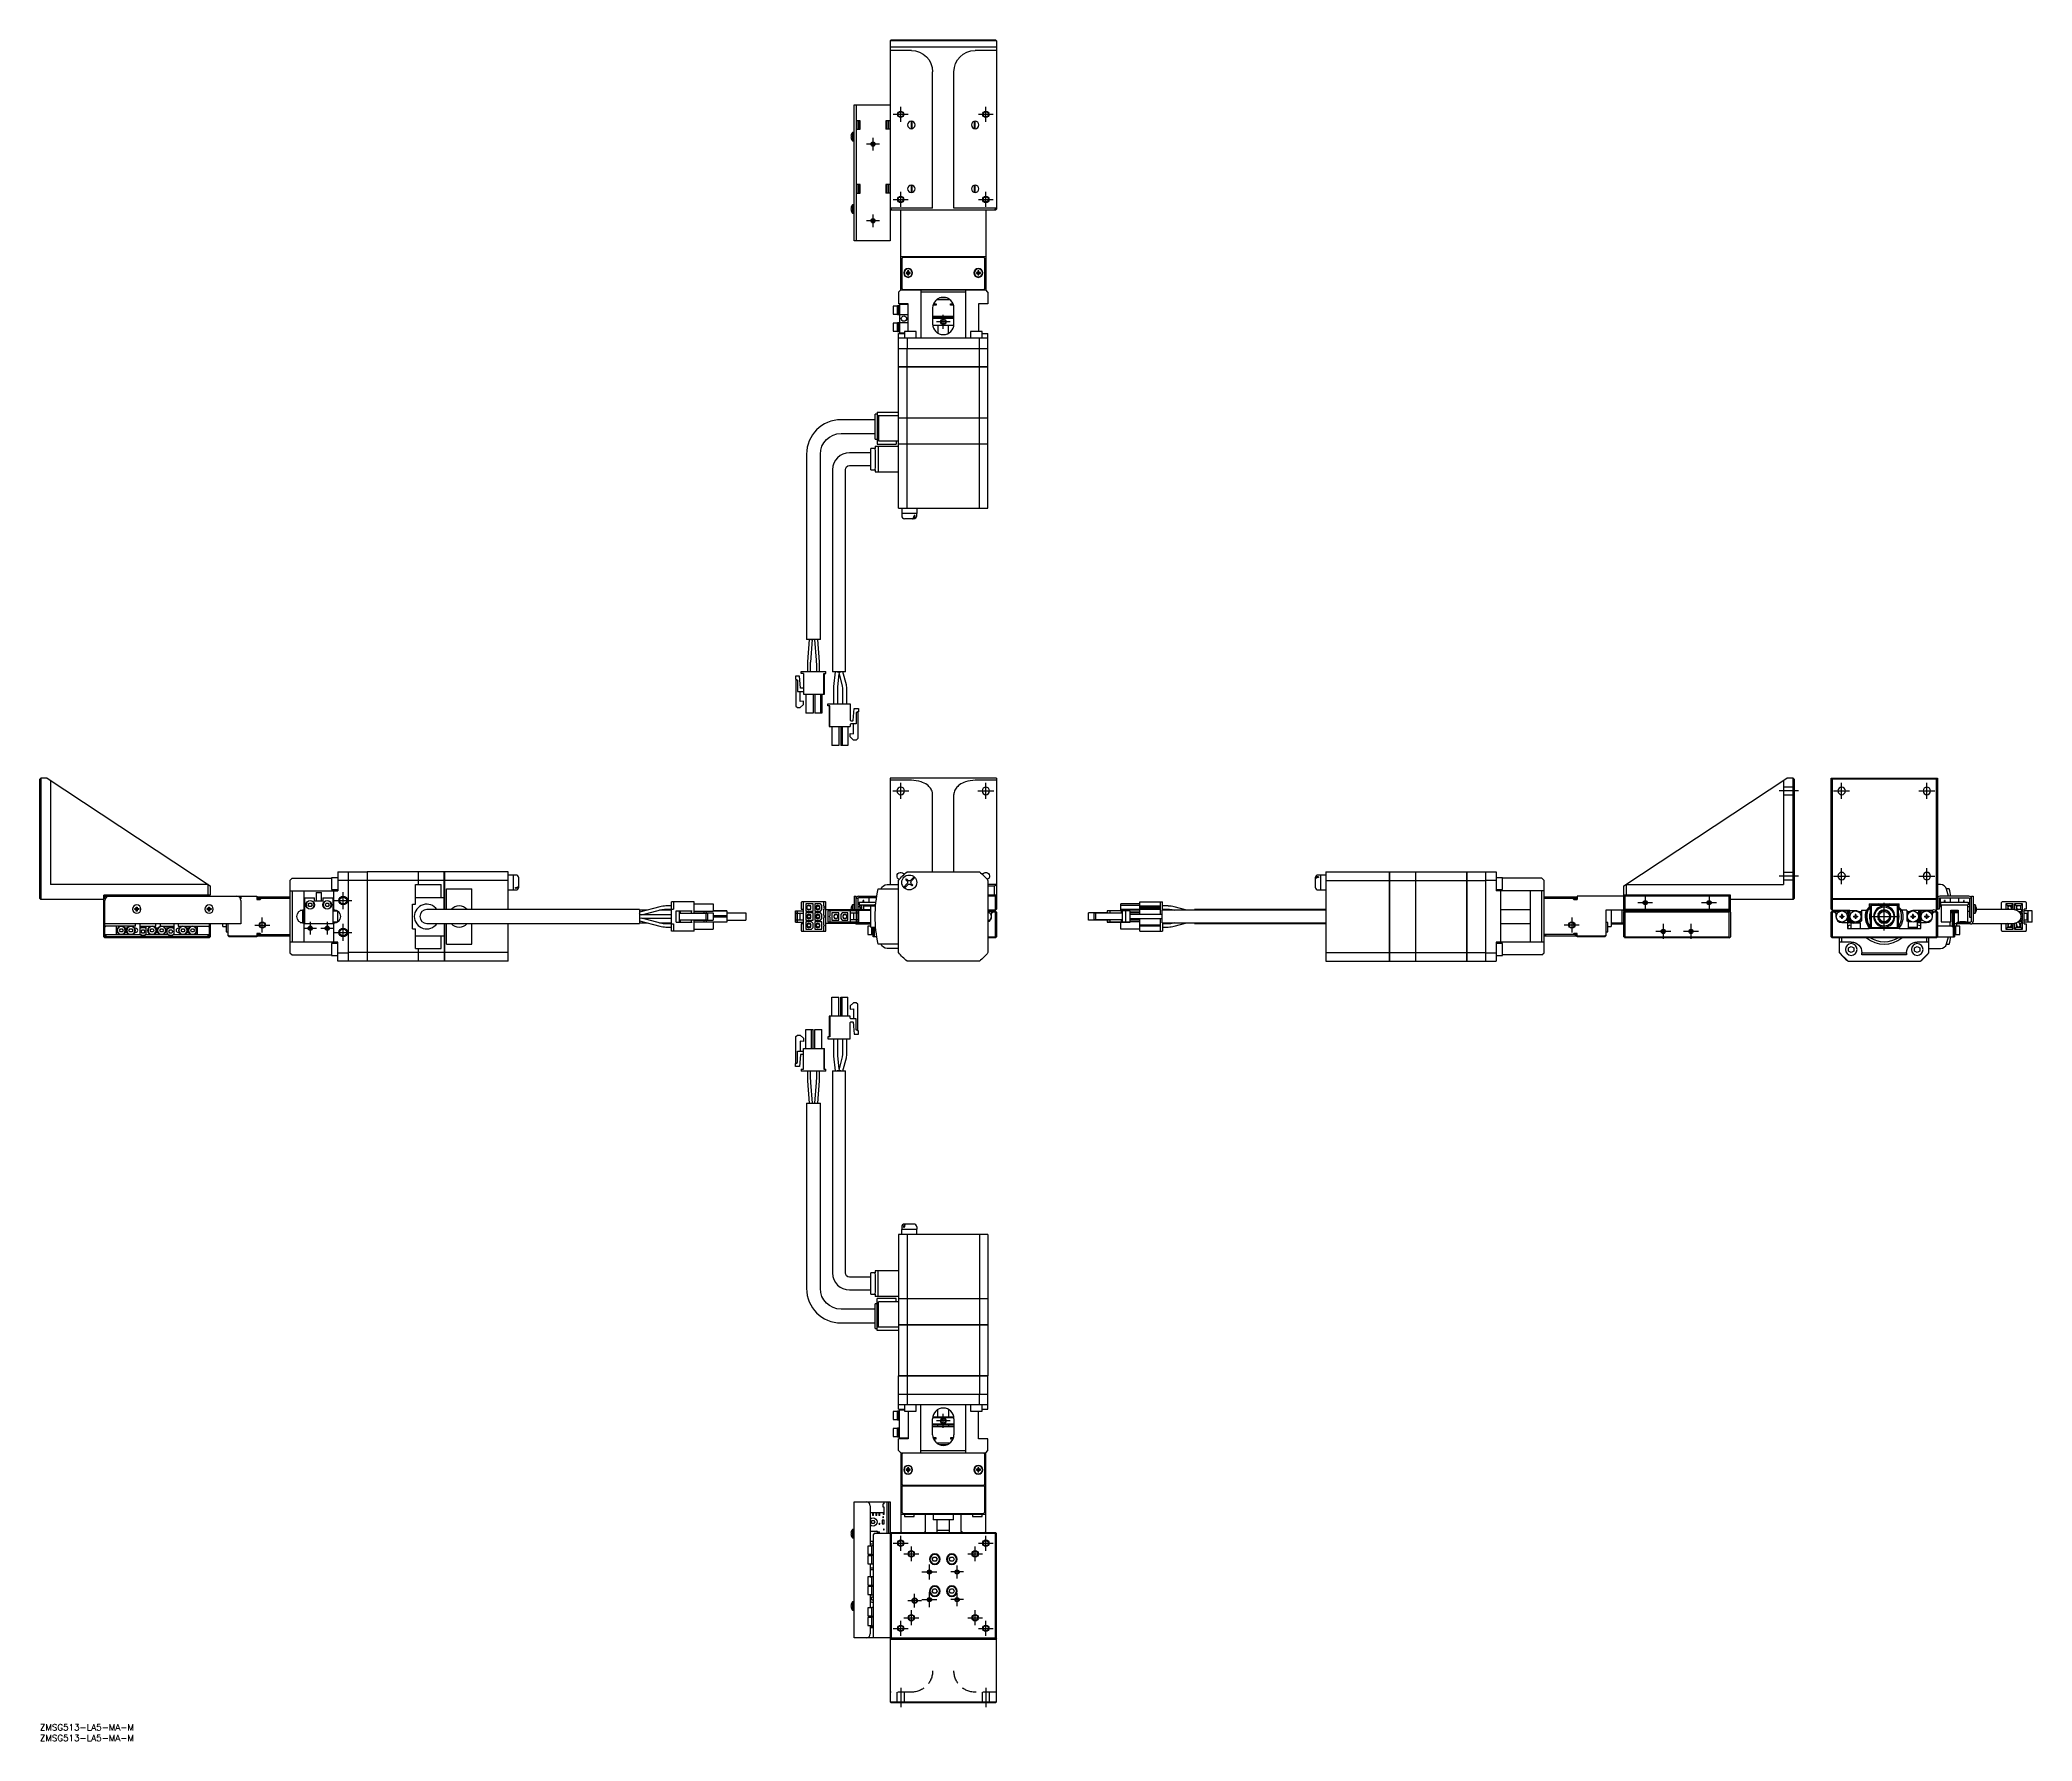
# Model space of a CAD drawing. Extents: x 0 to 936, y -8 to 791.
import ezdxf

# ---------------------------------------------------------------- set-up
doc = ezdxf.new("R2010")
doc.units = 0
doc.header["$LTSCALE"] = 0.5
doc.linetypes.add('CENTER', pattern=[50.8, 31.75, -6.35, 6.35, -6.35])
doc.linetypes.add('DASHED', pattern=[19.05, 12.7, -6.35])
for name, color, linetype in [('MSM_CENTER', 1, 'CENTER'), ('MSM_CONTINUOUS', 7, 'CONTINUOUS'), ('MSM_DASHED', 4, 'DASHED'), ('MSM_NARROW', 5, 'CONTINUOUS'), ('MSM_PART_NUMBER', 7, 'CONTINUOUS')]:
    doc.layers.add(name, color=color, linetype=linetype)
doc.styles.get("Standard").update_dxf_attribs({"font": 'txt.shx', "height": 1, "bigfont": 'bigfont.shx'})

# ---------------------------------------------------------------- blocks, each defined once
blk = doc.blocks.new('*U2')
at = {"layer": 'MSM_PART_NUMBER'}
blk.add_text('ZMSG513-LA5-MA-M', height=3, dxfattribs=at).set_placement((0, -3))
blk = doc.blocks.new('*U3')
at = {"layer": 'MSM_PART_NUMBER'}
blk.add_text('ZMSG513-LA5-MA-M', height=3, dxfattribs=at).set_placement((0, -8))

msp = doc.modelspace()

# ---------------------------------------------------------------- linework, layer by layer
at = {"layer": 'MSM_CENTER'}
for p, q in [((404.43, 752.93), (404.43, 759.93)), ((444.43, 752.93), (444.43, 759.93)), ((400.93, 756.43), (407.93, 756.43)), ((440.93, 756.43), (447.93, 756.43)), ((394.43, 742.43), (388.43, 742.43)), ((391.43, 739.43), (391.43, 745.43)), ((400.93, 716.43), (407.93, 716.43)), ((404.43, 712.93), (404.43, 719.93)), ((440.93, 716.43), (447.93, 716.43)), ((444.43, 712.93), (444.43, 719.93)), ((394.43, 706.43), (388.43, 706.43)), ((391.43, 703.43), (391.43, 709.43)), ((427.68, 658.93), (421.18, 658.93)), ((424.43, 655.68), (424.43, 662.18)), ((404.43, 434.74), (404.43, 442.24)), ((444.43, 434.74), (444.43, 442.24)), ((846.48, 434.74), (846.48, 442.24)), ((886.48, 434.74), (886.48, 442.24)), ((400.68, 438.49), (408.18, 438.49)), ((440.68, 438.49), (448.18, 438.49)), ((826.19, 438.49), (817.19, 438.49)), ((842.73, 438.49), (850.23, 438.49)), ((882.73, 438.49), (890.23, 438.49)), ((826.19, 398.49), (817.19, 398.49)), ((842.73, 398.49), (850.23, 398.49)), ((846.48, 394.74), (846.48, 402.24)), ((882.73, 398.49), (890.23, 398.49)), ((886.48, 394.74), (886.48, 402.24)), ((138.5, 386.99), (146.5, 386.99)), ((142.5, 382.99), (142.5, 390.99)), ((757.69, 385.99), (750.69, 385.99)), ((754.19, 389.49), (754.19, 382.49)), ((787.69, 385.99), (780.69, 385.99)), ((784.19, 389.49), (784.19, 382.49)), ((866.48, 372.99), (866.48, 385.99)), ((101, 375.49), (108, 375.49)), ((104.5, 371.99), (104.5, 378.99)), ((127, 376.99), (127, 370.99)), ((135, 376.99), (135, 370.99)), ((142.5, 367.99), (142.5, 375.99)), ((723.19, 375.49), (716.19, 375.49)), ((719.69, 378.99), (719.69, 371.99)), ((762.69, 375.99), (762.69, 368.99)), ((775.69, 375.99), (775.69, 368.99)), ((859.98, 379.49), (872.98, 379.49)), ((124, 373.99), (130, 373.99)), ((132, 373.99), (138, 373.99)), ((138.5, 371.99), (146.5, 371.99)), ((766.19, 372.49), (759.19, 372.49)), ((779.19, 372.49), (772.19, 372.49)), ((427.68, 142.5), (421.18, 142.5)), ((424.43, 139.25), (424.43, 145.75)), ((400.93, 85), (407.93, 85)), ((404.43, 81.5), (404.43, 88.5)), ((440.93, 85), (447.93, 85)), ((444.43, 81.5), (444.43, 88.5)), ((405.93, 80), (412.93, 80)), ((409.43, 76.5), (409.43, 83.5)), ((417.93, 68), (417.93, 75)), ((435.93, 80), (442.93, 80)), ((439.43, 76.5), (439.43, 83.5)), ((414.43, 71.5), (421.43, 71.5)), ((433.93, 71.5), (427.93, 71.5)), ((430.93, 68.5), (430.93, 74.5)), ((414.23, 58), (407.73, 58)), ((410.98, 54.75), (410.98, 61.25)), ((414.43, 58.5), (421.43, 58.5)), ((417.93, 55), (417.93, 62)), ((433.93, 58.5), (427.93, 58.5)), ((430.93, 55.5), (430.93, 61.5)), ((404.43, 41.5), (404.43, 48.5)), ((405.93, 50), (412.93, 50)), ((409.43, 46.5), (409.43, 53.5)), ((435.93, 50), (442.93, 50)), ((439.43, 46.5), (439.43, 53.5)), ((444.43, 41.5), (444.43, 48.5)), ((400.93, 45), (407.93, 45)), ((440.93, 45), (447.93, 45)), ((404.43, 17), (404.43, 8)), ((444.43, 17), (444.43, 8))]:
    msp.add_line(p, q, dxfattribs=at)
at = {"layer": 'MSM_CONTINUOUS'}
for p, q in [((399.93, 791.43), (399.43, 790.93)), ((399.43, 790.93), (399.43, 696.93)), ((449.43, 790.93), (399.43, 790.93)), ((449.43, 787.93), (399.43, 787.93)), ((409.43, 786.43), (399.43, 786.43)), ((399.93, 791.43), (448.93, 791.43)), ((449.43, 786.43), (439.43, 786.43)), ((448.93, 791.43), (449.43, 790.93)), ((449.43, 790.93), (449.43, 711.93)), ((419.43, 712.38), (419.43, 776.43)), ((429.43, 712.38), (429.43, 776.43)), ((382.63, 696.93), (382.63, 760.93)), ((382.63, 760.93), (399.43, 760.93)), ((383.43, 760.93), (383.43, 696.93)), ((385.43, 753.43), (383.43, 753.43)), ((383.43, 749.43), (385.43, 749.43)), ((384.23, 753.43), (384.23, 749.43)), ((384.93, 753.43), (384.93, 749.43)), ((385.43, 749.43), (385.43, 753.43)), ((399.43, 753.43), (397.43, 753.43)), ((397.43, 753.43), (397.43, 749.43)), ((399.43, 749.43), (397.43, 749.43)), ((397.93, 749.43), (397.93, 753.43)), ((398.13, 749.43), (398.13, 753.43)), ((398.63, 753.43), (398.63, 749.43)), ((409.43, 749.68), (409.43, 753.18)), ((409.78, 749.71), (409.78, 753.14)), ((439.08, 749.71), (439.08, 753.14)), ((439.43, 749.68), (439.43, 753.18)), ((381.04, 746.13), (381.17, 746.13)), ((381.17, 745.73), (381.04, 745.73)), ((381.17, 746.88), (381.17, 746.86)), ((381.17, 746.13), (381.17, 745.73)), ((381.17, 745), (381.17, 744.98)), ((381.73, 747.93), (381.73, 743.93)), ((382.63, 747.93), (381.73, 747.93)), ((381.73, 743.93), (382.63, 743.93)), ((385.43, 723.43), (383.43, 723.43)), ((384.23, 723.43), (384.23, 719.43)), ((384.93, 723.43), (384.93, 719.43)), ((385.43, 719.43), (385.43, 723.43)), ((399.43, 723.43), (397.43, 723.43)), ((397.43, 723.43), (397.43, 719.43)), ((397.93, 719.43), (397.93, 723.43)), ((398.13, 719.43), (398.13, 723.43)), ((398.63, 723.43), (398.63, 719.43)), ((409.43, 719.68), (409.43, 723.18)), ((409.78, 719.71), (409.78, 723.14)), ((439.08, 719.71), (439.08, 723.14)), ((439.43, 719.68), (439.43, 723.18)), ((381.04, 712.13), (381.17, 712.13)), ((381.17, 711.73), (381.04, 711.73)), ((381.17, 712.88), (381.17, 712.86)), ((381.17, 712.13), (381.17, 711.73)), ((381.73, 713.93), (381.73, 709.93)), ((382.63, 713.93), (381.73, 713.93)), ((383.43, 719.43), (385.43, 719.43)), ((399.43, 719.43), (397.43, 719.43)), ((399.43, 712.43), (399.47, 712.38)), ((399.43, 711.93), (399.68, 711.68)), ((399.47, 712.38), (400.43, 711.43)), ((419.43, 712.38), (399.47, 712.38)), ((399.68, 711.68), (399.93, 711.93)), ((399.93, 711.43), (399.68, 711.68)), ((448.93, 711.43), (399.93, 711.43)), ((404.43, 673.93), (404.43, 711.43)), ((449.39, 712.38), (429.43, 712.38)), ((444.43, 711.43), (444.43, 673.93)), ((448.43, 711.43), (449.43, 712.43)), ((448.93, 711.93), (449.18, 711.68)), ((449.43, 711.93), (448.93, 711.43)), ((381.17, 711), (381.17, 710.98)), ((381.73, 709.93), (382.63, 709.93)), ((399.43, 696.93), (382.63, 696.93)), ((444.43, 689.43), (404.43, 689.43)), ((404.93, 687.93), (404.43, 687.93)), ((404.93, 687.43), (404.43, 687.43)), ((405.43, 689.13), (404.93, 688.63)), ((404.93, 688.63), (404.93, 674.63)), ((443.43, 689.13), (405.43, 689.13)), ((409.93, 689.13), (409.93, 689.43)), ((410.68, 689.43), (410.68, 689.13)), ((416.18, 689.13), (416.18, 689.43)), ((419.63, 689.43), (419.43, 689.23)), ((429.43, 689.23), (419.43, 689.23)), ((419.43, 689.23), (419.43, 689.13)), ((429.43, 689.23), (429.23, 689.43)), ((429.43, 689.13), (429.43, 689.23)), ((432.68, 689.43), (432.68, 689.13)), ((438.18, 689.13), (438.18, 689.43)), ((438.93, 689.43), (438.93, 689.13)), ((443.93, 688.63), (443.43, 689.13)), ((443.93, 674.63), (443.93, 688.63)), ((444.43, 687.93), (443.93, 687.93)), ((444.43, 687.43), (443.93, 687.43)), ((404.43, 673.93), (403.43, 672.93)), ((404.43, 673.93), (444.43, 673.93)), ((404.93, 674.63), (405.43, 674.13)), ((405.43, 674.13), (443.43, 674.13)), ((407.69, 682.17), (407.01, 682.17)), ((407.01, 681.69), (407.69, 681.69)), ((407.69, 682.85), (407.69, 682.17)), ((407.69, 681.69), (407.69, 681.01)), ((408.17, 682.17), (408.17, 682.85)), ((408.85, 682.17), (408.17, 682.17)), ((408.17, 681.01), (408.17, 681.69)), ((408.17, 681.69), (408.85, 681.69)), ((409.93, 674.13), (409.93, 673.93)), ((413.93, 673.93), (413.93, 651.43)), ((414.43, 674.13), (414.43, 673.93)), ((416.93, 674.13), (416.93, 673.93)), ((431.93, 673.93), (431.93, 674.13)), ((434.43, 673.93), (434.43, 674.13)), ((434.93, 673.93), (434.93, 651.43)), ((438.93, 673.93), (438.93, 674.13)), ((440.69, 682.17), (440.01, 682.17)), ((440.01, 681.69), (440.69, 681.69)), ((440.69, 682.85), (440.69, 682.17)), ((440.69, 681.69), (440.69, 681.01)), ((441.17, 682.17), (441.17, 682.85)), ((441.85, 682.17), (441.17, 682.17)), ((441.17, 681.01), (441.17, 681.69)), ((441.17, 681.69), (441.85, 681.69)), ((443.43, 674.13), (443.93, 674.63)), ((445.43, 672.93), (444.43, 673.93)), ((400.93, 666.33), (400.93, 662.53)), ((402.93, 666.33), (400.93, 666.33)), ((402.93, 662.43), (402.93, 666.43)), ((403.93, 666.43), (402.93, 666.43)), ((403.43, 672.93), (403.43, 667.43)), ((407.93, 667.43), (403.43, 667.43)), ((403.43, 662.43), (403.43, 666.43)), ((403.93, 667.13), (403.93, 653.73)), ((407.93, 667.13), (403.93, 667.13)), ((407.93, 654.43), (407.93, 667.43)), ((434.93, 672.93), (413.93, 672.93)), ((419.43, 665.43), (419.43, 657.93)), ((421.1, 666.83), (419.63, 666.83)), ((419.8, 667.33), (421.1, 667.33)), ((421.08, 667.33), (421.08, 666.83)), ((421.1, 667.33), (421.1, 666.83)), ((427.56, 669.33), (421.3, 669.33)), ((426.13, 670.13), (422.72, 670.13)), ((423.18, 670.27), (423.18, 670.13)), ((425.68, 670.13), (425.68, 670.27)), ((427.76, 667.33), (429.05, 667.33)), ((427.76, 666.83), (427.76, 667.33)), ((429.23, 666.83), (427.76, 666.83)), ((427.78, 666.83), (427.78, 667.33)), ((429.43, 657.93), (429.43, 665.43)), ((445.43, 667.43), (440.93, 667.43)), ((440.93, 667.43), (440.93, 654.43)), ((445.43, 672.93), (445.43, 667.43)), ((400.93, 662.53), (402.93, 662.53)), ((400.93, 658.33), (400.93, 654.53)), ((402.93, 658.33), (400.93, 658.33)), ((402.93, 662.43), (407.93, 662.43)), ((402.93, 654.43), (402.93, 658.43)), ((407.93, 658.43), (402.93, 658.43)), ((403.43, 654.43), (403.43, 658.43)), ((419.43, 661.63), (429.43, 661.63)), ((429.43, 660.93), (419.43, 660.93)), ((429.43, 660.43), (419.43, 660.43)), ((419.46, 657.33), (429.39, 657.33)), ((429.36, 657.13), (419.49, 657.13)), ((421.93, 661.63), (421.93, 660.93)), ((421.93, 657.13), (421.93, 653.6)), ((426.93, 660.93), (426.93, 661.63)), ((426.93, 653.6), (426.93, 657.13)), ((400.93, 654.53), (402.93, 654.53)), ((402.93, 654.43), (403.93, 654.43)), ((403.43, 637.73), (403.43, 653.43)), ((403.43, 653.43), (406.18, 653.43)), ((403.43, 651.43), (445.43, 651.43)), ((403.43, 646.43), (445.43, 646.43)), ((403.93, 653.73), (406.18, 653.73)), ((411.68, 654.43), (406.18, 654.43)), ((406.18, 654.43), (406.18, 651.43)), ((407.43, 651.43), (407.43, 646.43)), ((407.46, 637.73), (407.46, 646.43)), ((411.68, 651.43), (411.68, 654.43)), ((442.68, 654.43), (437.18, 654.43)), ((437.18, 654.43), (437.18, 651.43)), ((441.4, 637.73), (441.4, 646.43)), ((441.43, 646.43), (441.43, 651.43)), ((442.68, 651.43), (442.68, 654.43)), ((442.68, 653.43), (445.43, 653.43)), ((445.43, 637.73), (445.43, 653.43)), ((445.43, 637.73), (403.43, 637.73)), ((403.43, 601.43), (403.43, 637.68)), ((445.43, 637.68), (403.43, 637.68)), ((403.48, 637.68), (403.48, 637.73)), ((407.46, 613.73), (407.46, 637.68)), ((407.72, 637.68), (407.72, 637.73)), ((441.14, 637.68), (441.14, 637.73)), ((441.4, 613.73), (441.4, 637.68)), ((445.38, 637.68), (445.38, 637.73)), ((445.43, 613.73), (445.43, 637.68)), ((392.43, 612.93), (376.43, 612.93)), ((392.43, 603.86), (392.43, 615.5)), ((393.43, 615.5), (392.43, 615.5)), ((393.43, 616.43), (393.43, 601.43)), ((393.43, 616.43), (403.43, 616.43)), ((393.43, 614.93), (403.43, 614.93)), ((394.03, 614.93), (394.03, 602.93)), ((445.43, 613.73), (403.43, 613.73)), ((445.43, 613.68), (403.43, 613.68)), ((403.48, 613.68), (403.48, 613.73)), ((407.46, 601.43), (407.46, 613.68)), ((407.72, 613.68), (407.72, 613.73)), ((441.14, 613.68), (441.14, 613.73)), ((441.4, 601.43), (441.4, 613.68)), ((445.38, 613.68), (445.38, 613.73)), ((445.43, 601.43), (445.43, 613.68)), ((376.43, 606.43), (392.43, 606.43)), ((390.43, 589.43), (390.43, 599.43)), ((392.43, 599.43), (390.43, 599.43)), ((392.43, 603.86), (393.43, 603.86)), ((392.43, 600.43), (403.43, 600.43)), ((392.43, 600.43), (392.43, 599.43)), ((393.43, 601.43), (402.23, 601.43)), ((393.86, 600.43), (393.86, 588.43)), ((394.03, 602.93), (403.43, 602.93)), ((402.23, 602.93), (402.23, 601.43)), ((445.43, 601.43), (403.43, 601.43)), ((403.43, 571.43), (403.43, 601.38)), ((445.43, 601.38), (403.43, 601.38)), ((403.48, 601.38), (403.48, 601.43)), ((407.46, 571.43), (407.46, 601.38)), ((407.72, 601.38), (407.72, 601.43)), ((441.14, 601.38), (441.14, 601.43)), ((441.4, 571.43), (441.4, 601.38)), ((445.38, 601.38), (445.38, 601.43)), ((445.43, 571.43), (445.43, 601.38)), ((360.18, 596.68), (360.18, 509.68)), ((366.68, 509.68), (366.68, 596.68)), ((390.43, 597.43), (380.43, 597.43)), ((380.43, 591.43), (390.43, 591.43)), ((372.43, 589.43), (372.43, 494.43)), ((378.43, 494.43), (378.43, 589.43)), ((390.43, 589.43), (392.43, 589.43)), ((392.43, 589.43), (392.43, 588.43)), ((392.43, 588.43), (403.43, 588.43)), ((403.43, 571.43), (445.43, 571.43)), ((404.93, 571.43), (404.93, 568.93)), ((411.93, 571.43), (411.93, 568.93)), ((411.93, 568.93), (404.93, 568.93)), ((404.93, 568.88), (404.93, 567.73)), ((411.93, 568.88), (404.93, 568.88)), ((404.98, 568.93), (404.98, 568.88)), ((410.63, 566.43), (406.23, 566.43)), ((410.72, 567.93), (410.72, 567.73)), ((411.07, 567.93), (410.72, 567.93)), ((411.07, 567.93), (411.07, 567.73)), ((411.88, 568.88), (411.88, 568.93)), ((411.93, 567.73), (411.93, 568.88)), ((366.68, 509.68), (360.18, 509.68)), ((361.43, 509.68), (360.63, 499.11)), ((362.13, 498.99), (362.93, 509.62)), ((362.18, 509.68), (362.93, 509.62)), ((363.93, 509.62), (364.7, 499.94)), ((366.27, 499.13), (365.43, 509.68)), ((360.6, 498.3), (360.6, 494.68)), ((362.1, 494.68), (362.1, 498.3)), ((364.7, 499.94), (364.8, 497.3)), ((364.8, 497.3), (364.8, 494.68)), ((366.3, 494.68), (366.3, 498.28)), ((354.93, 492.48), (354.93, 490.98)), ((356.84, 492.48), (354.93, 492.48)), ((354.93, 490.98), (355.23, 490.98)), ((355.23, 490.98), (355.93, 490.48)), ((355.23, 490.98), (355.23, 478.38)), ((355.93, 490.48), (355.93, 485.23)), ((357.33, 486.91), (356.84, 492.48)), ((358.43, 486.73), (357.53, 486.73)), ((357.73, 493.68), (357.73, 494.68)), ((357.73, 494.68), (369.33, 494.68)), ((358.73, 493.68), (357.73, 493.68)), ((358.73, 493.68), (358.73, 483.98)), ((368.33, 493.68), (369.33, 493.68)), ((368.33, 483.98), (368.33, 493.68)), ((368.58, 483.98), (368.58, 493.68)), ((369.33, 493.68), (369.33, 494.68)), ((378.43, 494.43), (372.43, 494.43)), ((372.92, 487.62), (372.9, 487.33)), ((372.9, 487.33), (372.9, 479.43)), ((373.57, 494.43), (372.92, 487.62)), ((374.58, 494.43), (375.57, 494.33)), ((374.9, 487.33), (374.91, 487.43)), ((374.9, 479.43), (374.9, 487.33)), ((374.91, 487.43), (375.49, 493.48)), ((375.43, 494.21), (376.28, 494.43)), ((375.43, 494.21), (375.49, 493.48)), ((375.49, 493.48), (376.97, 487.79)), ((375.57, 494.24), (375.57, 494.33)), ((376.97, 487.79), (377.1, 486.79)), ((377.1, 486.79), (377.1, 479.43)), ((378.91, 488.3), (377.31, 494.43)), ((379.1, 486.79), (378.91, 488.3)), ((379.1, 479.43), (379.1, 486.79)), ((355.23, 478.38), (355.93, 477.68)), ((355.93, 485.23), (358.43, 485.23)), ((355.93, 477.68), (357.23, 477.68)), ((357.23, 480.55), (357.23, 485.23)), ((358.73, 480.68), (357.23, 480.55)), ((357.23, 477.68), (358.73, 479.18)), ((358.73, 483.98), (368.58, 483.98)), ((358.73, 479.18), (358.73, 480.68)), ((359.83, 483.98), (359.83, 475.08)), ((363.23, 483.98), (363.23, 475.08)), ((364.03, 483.98), (364.03, 475.08)), ((366.68, 483.98), (366.68, 475.08)), ((367.43, 483.98), (367.43, 475.08)), ((370.13, 478.43), (370.13, 479.43)), ((370.13, 479.43), (380.73, 479.43)), ((371.13, 478.43), (370.13, 478.43)), ((370.88, 478.43), (370.88, 468.73)), ((371.13, 468.73), (371.13, 478.43)), ((380.73, 479.43), (380.73, 471.78)), ((380.73, 479.43), (380.73, 471.78)), ((363.23, 475.08), (359.83, 475.08)), ((367.43, 475.08), (364.03, 475.08)), ((370.88, 468.73), (380.73, 468.73)), ((372.03, 468.73), (372.03, 459.83)), ((375.43, 468.73), (375.43, 459.83)), ((375.43, 468.73), (375.43, 459.83)), ((376.23, 468.73), (376.23, 459.83)), ((376.98, 468.73), (376.98, 459.83)), ((379.63, 468.73), (379.63, 459.83)), ((379.63, 468.73), (379.63, 459.83)), ((380.73, 471.77), (380.73, 471.78)), ((380.73, 469.68), (380.73, 468.73)), ((380.73, 469.68), (380.73, 469.68)), ((380.73, 469.68), (380.73, 468.73)), ((381.03, 471.48), (381.93, 471.48)), ((383.53, 469.98), (381.03, 469.98)), ((382.13, 471.66), (382.62, 477.23)), ((382.23, 465.3), (382.23, 469.98)), ((382.62, 477.23), (384.53, 477.23)), ((384.23, 475.73), (383.53, 475.23)), ((384.23, 475.73), (383.53, 475.23)), ((383.53, 475.23), (383.53, 469.98)), ((383.53, 475.23), (383.53, 469.98)), ((384.53, 475.73), (384.23, 475.73)), ((384.23, 475.73), (384.23, 463.13)), ((384.23, 475.73), (384.23, 463.13)), ((384.53, 477.23), (384.53, 475.73)), ((384.53, 477.23), (384.53, 475.73)), ((375.43, 459.83), (372.03, 459.83)), ((379.63, 459.83), (376.23, 459.83)), ((380.73, 463.93), (380.73, 465.43)), ((380.73, 465.43), (382.23, 465.3)), ((380.73, 465.43), (382.23, 465.3)), ((382.23, 462.43), (380.73, 463.93)), ((383.53, 462.43), (382.23, 462.43)), ((384.23, 463.13), (383.53, 462.43)), ((384.23, 463.13), (383.53, 462.43)), ((0, 443.99), (0.5, 444.49)), ((0, 387.99), (0, 443.99)), ((0.5, 444.49), (0.5, 387.49)), ((3.5, 444.49), (0.5, 444.49)), ((3.5, 444.49), (80, 393.85)), ((5, 443.5), (5, 394.49)), ((449.43, 444.49), (399.43, 444.49)), ((399.43, 444.49), (399.43, 394.49)), ((409.43, 443.5), (399.43, 443.5)), ((449.43, 443.5), (439.43, 443.5)), ((449.43, 444.49), (449.43, 382.99)), ((744.19, 393.85), (820.69, 444.49)), ((819.19, 443.5), (819.19, 394.49)), ((823.69, 444.49), (820.69, 444.49)), ((823.69, 387.49), (823.69, 444.49)), ((824.19, 443.99), (823.69, 444.49)), ((824.19, 443.99), (824.19, 387.99)), ((841.48, 382.99), (841.48, 444.49)), ((841.98, 443.99), (841.48, 444.49)), ((841.48, 444.49), (891.48, 444.49)), ((841.98, 443.99), (841.98, 387.99)), ((890.98, 443.99), (841.98, 443.99)), ((890.98, 443.99), (891.48, 444.49)), ((890.98, 387.99), (890.98, 443.99)), ((891.48, 444.49), (891.48, 382.99)), ((419.43, 400.49), (419.43, 436.88)), ((429.43, 400.49), (429.43, 436.88)), ((79.04, 394.49), (5, 394.49)), ((79, 389.49), (79, 394.49)), ((80, 393.85), (80, 389.49)), ((118.5, 397.49), (117.5, 396.49)), ((117.5, 396.49), (117.5, 362.49)), ((118.5, 397.49), (137, 397.49)), ((137, 397.74), (137, 392.24)), ((140, 397.74), (137, 397.74)), ((140, 400.49), (140, 391.49)), ((140, 400.49), (153.7, 400.49)), ((145, 396.49), (140, 396.49)), ((145, 358.49), (145, 400.49)), ((153.7, 396.46), (145, 396.46)), ((153.7, 400.49), (153.7, 358.49)), ((153.75, 400.44), (153.7, 400.44)), ((153.75, 396.2), (153.7, 396.2)), ((153.75, 400.49), (153.75, 358.49)), ((177.7, 400.49), (153.75, 400.49)), ((177.7, 396.46), (153.75, 396.46)), ((176.5, 385.27), (176.5, 394.49)), ((176.5, 394.49), (188.5, 394.49)), ((177.7, 400.49), (177.7, 394.49)), ((177.75, 400.44), (177.7, 400.44)), ((177.75, 396.2), (177.7, 396.2)), ((177.75, 400.49), (177.75, 394.49)), ((190, 400.49), (177.75, 400.49)), ((190, 396.46), (177.75, 396.46)), ((188.5, 388.49), (188.5, 394.49)), ((190, 382.74), (190, 400.49)), ((190.05, 400.44), (190, 400.44)), ((190.05, 396.2), (190, 396.2)), ((190.05, 400.49), (190.05, 382.74)), ((220, 400.49), (190.05, 400.49)), ((220, 396.46), (190.05, 396.46)), ((220, 382.74), (220, 400.49)), ((222.5, 398.99), (220, 398.99)), ((222.5, 391.99), (222.5, 398.99)), ((222.55, 398.94), (222.5, 398.94)), ((223.7, 398.99), (222.55, 398.99)), ((222.55, 391.99), (222.55, 398.99)), ((223.5, 393.2), (223.7, 393.2)), ((223.5, 392.84), (223.5, 393.2)), ((225, 393.29), (225, 397.69)), ((398.01, 394.49), (403.43, 394.49)), ((403.56, 396.62), (403.43, 396.49)), ((403.43, 362.52), (403.43, 396.46)), ((405.78, 393.2), (407.37, 394.78)), ((407.72, 394.43), (406.14, 392.84)), ((406.77, 396.8), (407.12, 397.15)), ((407.37, 396.2), (406.77, 396.8)), ((407.12, 397.15), (407.72, 396.55)), ((407.43, 400.49), (407.3, 400.36)), ((407.46, 400.49), (441.4, 400.49)), ((409.14, 396.55), (410.72, 398.13)), ((409.74, 393.83), (409.14, 394.43)), ((411.07, 397.78), (409.49, 396.2)), ((409.49, 394.78), (410.09, 394.18)), ((410.09, 394.18), (409.74, 393.83)), ((441.56, 400.36), (441.43, 400.49)), ((445.43, 396.49), (445.3, 396.62)), ((445.43, 396.46), (445.43, 362.52)), ((449.43, 394.49), (445.43, 394.49)), ((445.43, 393.85), (448.43, 393.85)), ((448.43, 393.85), (449.39, 394.49)), ((448.43, 389.49), (448.43, 393.85)), ((599.19, 397.69), (599.19, 393.29)), ((601.64, 398.99), (600.49, 398.99)), ((600.69, 398.13), (600.49, 398.13)), ((600.69, 397.78), (600.49, 397.78)), ((600.69, 398.13), (600.69, 397.78)), ((601.64, 398.99), (601.64, 391.99)), ((601.69, 398.94), (601.64, 398.94)), ((601.69, 398.99), (601.69, 391.99)), ((604.19, 398.99), (601.69, 398.99)), ((604.19, 400.49), (634.14, 400.49)), ((604.19, 400.49), (604.19, 358.49)), ((604.19, 396.46), (634.14, 396.46)), ((634.14, 358.49), (634.14, 400.49)), ((634.14, 400.44), (634.19, 400.44)), ((634.14, 396.2), (634.19, 396.2)), ((634.19, 400.49), (646.44, 400.49)), ((634.19, 358.49), (634.19, 400.49)), ((634.19, 396.46), (646.44, 396.46)), ((646.44, 358.49), (646.44, 400.49)), ((646.44, 400.44), (646.49, 400.44)), ((646.44, 396.2), (646.49, 396.2)), ((646.49, 400.49), (670.44, 400.49)), ((646.49, 358.49), (646.49, 400.49)), ((646.49, 396.46), (670.44, 396.46)), ((670.44, 358.49), (670.44, 400.49)), ((670.44, 400.44), (670.49, 400.44)), ((670.44, 396.2), (670.49, 396.2)), ((670.49, 358.49), (670.49, 400.49)), ((670.49, 400.49), (684.19, 400.49)), ((670.49, 396.46), (679.19, 396.46)), ((679.19, 400.49), (679.19, 358.49)), ((684.19, 396.49), (679.19, 396.49)), ((684.19, 400.49), (684.19, 391.49)), ((687.19, 397.74), (684.19, 397.74)), ((687.19, 392.24), (687.19, 397.74)), ((705.69, 397.49), (687.19, 397.49)), ((706.69, 396.49), (705.69, 397.49)), ((706.69, 362.49), (706.69, 396.49)), ((744.19, 389.49), (744.19, 393.85)), ((745.14, 394.49), (819.19, 394.49)), ((745.19, 394.49), (745.19, 389.49)), ((892.9, 394.49), (891.48, 394.49)), ((0.5, 387.49), (0, 387.99)), ((30, 387.49), (0.5, 387.49)), ((30.5, 389.49), (30, 388.99)), ((30, 381.79), (30, 389.49)), ((80, 389.49), (30, 389.49)), ((30.25, 389.24), (30.5, 388.99)), ((30.5, 387.79), (30.5, 388.99)), ((30.5, 388.99), (102, 388.99)), ((30.5, 387.79), (30.67, 387.79)), ((30.5, 369.99), (30.5, 386.99)), ((45.3, 383.19), (45.3, 383.92)), ((45.7, 383.92), (45.7, 383.19)), ((79.3, 383.19), (79.3, 383.92)), ((80, 388.99), (79.5, 389.49)), ((79.5, 388.99), (79.75, 389.24)), ((79.7, 383.92), (79.7, 383.19)), ((94.5, 387.79), (94.33, 387.79)), ((94.5, 388.99), (94.5, 387.79)), ((94.5, 386.99), (94.5, 375.99)), ((102, 388.99), (102, 387.49)), ((103.75, 387.74), (102, 387.74)), ((102, 387.49), (103.5, 387.49)), ((102.3, 387.99), (102.3, 388.79)), ((102.3, 388.79), (117.3, 388.79)), ((117.5, 387.99), (102.3, 387.99)), ((102.8, 388.79), (102.8, 387.99)), ((104, 387.99), (103.5, 387.49)), ((116.8, 387.99), (116.8, 388.79)), ((117.3, 388.79), (117.3, 387.99)), ((117.5, 391.49), (140, 391.49)), ((118.5, 391.49), (118.5, 367.49)), ((124, 391.49), (124, 382.74)), ((124.3, 388.24), (124.3, 376.24)), ((124.3, 388.24), (129, 388.24)), ((126.13, 384.99), (126.57, 385.74)), ((126.57, 384.24), (126.13, 384.99)), ((126.57, 385.74), (127.43, 385.74)), ((127.43, 384.24), (126.57, 384.24)), ((127.43, 385.74), (127.87, 384.99)), ((127.87, 384.99), (127.43, 384.24)), ((129, 386.74), (129, 388.24)), ((133, 386.74), (129, 386.74)), ((129.75, 390.74), (132.25, 390.74)), ((129.75, 390.74), (129.75, 386.74)), ((132.25, 386.74), (132.25, 390.74)), ((133, 388.24), (133, 386.74)), ((133, 388.24), (137.7, 388.24)), ((134.13, 384.99), (134.57, 385.74)), ((134.57, 384.24), (134.13, 384.99)), ((134.57, 385.74), (135.43, 385.74)), ((135.43, 384.24), (134.57, 384.24)), ((135.43, 385.74), (135.87, 384.99)), ((135.87, 384.99), (135.43, 384.24)), ((137, 392.24), (140, 392.24)), ((137.7, 388.24), (137.7, 376.24)), ((138, 391.49), (138, 382.74)), ((175, 373.71), (175, 385.27)), ((175, 385.27), (176.5, 385.27)), ((176.5, 388.49), (190, 388.49)), ((191, 382.74), (191, 392.49)), ((191, 392.49), (203, 392.49)), ((203, 382.74), (203, 392.49)), ((220, 391.99), (222.5, 391.99)), ((222.5, 392.04), (222.55, 392.04)), ((222.55, 391.99), (223.7, 391.99)), ((223.5, 392.84), (223.7, 392.84)), ((291.23, 384.06), (281.75, 381.52)), ((296.75, 384.44), (294.12, 384.44)), ((307.45, 386.39), (296.75, 386.39)), ((296.75, 372.59), (296.75, 386.39)), ((297.75, 386.39), (297.75, 382.99)), ((307.45, 380.99), (307.45, 386.39)), ((307.45, 385.39), (316.35, 385.39)), ((316.35, 385.39), (316.35, 381.99)), ((357.73, 386.09), (357.73, 382.99)), ((369.03, 386.39), (358.03, 386.39)), ((358.73, 372.59), (358.73, 386.39)), ((363.23, 385.39), (359.83, 385.39)), ((359.83, 385.39), (359.83, 381.99)), ((360.98, 384.49), (360.48, 384.49)), ((360.48, 382.89), (360.48, 384.49)), ((361.85, 384.44), (360.48, 384.44)), ((361.48, 384.59), (360.98, 384.59)), ((360.98, 384.44), (360.98, 384.59)), ((361.48, 384.44), (361.48, 384.59)), ((362.13, 384.49), (361.48, 384.49)), ((362.23, 384.06), (361.85, 384.44)), ((362.13, 384.16), (362.13, 384.49)), ((362.23, 383.31), (362.23, 384.06)), ((363.23, 381.99), (363.23, 385.39)), ((364.03, 385.39), (364.03, 381.99)), ((366.68, 385.39), (364.03, 385.39)), ((365.18, 384.49), (364.68, 384.49)), ((364.68, 382.89), (364.68, 384.49)), ((366.05, 384.44), (364.68, 384.44)), ((364.83, 383.9), (364.68, 383.38)), ((365.68, 384.59), (365.18, 384.59)), ((365.18, 384.44), (365.18, 384.59)), ((365.68, 384.44), (365.68, 384.59)), ((366.33, 384.49), (365.68, 384.49)), ((366.33, 384.16), (366.05, 384.44)), ((366.33, 384.16), (366.33, 384.49)), ((366.43, 384.06), (366.33, 384.16)), ((366.43, 383.31), (366.43, 384.06)), ((367.43, 384.64), (366.68, 385.39)), ((367.43, 382.74), (367.43, 384.64)), ((368.33, 384.49), (368.33, 386.39)), ((368.33, 383.94), (368.33, 383.99)), ((369.33, 372.89), (369.33, 386.09)), ((381.17, 383.94), (381.17, 383.92)), ((381.73, 384.99), (381.73, 382.74)), ((382.63, 384.99), (381.73, 384.99)), ((382.63, 388.99), (382.63, 382.74)), ((382.63, 388.99), (383.43, 388.99)), ((383.43, 382.74), (383.43, 388.99)), ((384.23, 387.79), (384.23, 382.74)), ((385.43, 383.99), (384.23, 383.99)), ((384.63, 388.99), (393.19, 388.99)), ((393.07, 388.19), (384.63, 388.19)), ((384.93, 386.19), (384.93, 384.99)), ((384.93, 386.19), (392.81, 386.19)), ((384.93, 384.99), (392.43, 384.99)), ((385.18, 383.99), (385.18, 384.99)), ((385.43, 382.74), (385.43, 383.99)), ((385.63, 383.79), (385.43, 383.99)), ((385.63, 383.79), (385.63, 382.74)), ((385.72, 384.99), (385.72, 384.44)), ((386.18, 384.44), (385.72, 384.44)), ((386.18, 382.74), (386.18, 384.99)), ((387.05, 386.99), (386.8, 386.99)), ((386.8, 386.19), (386.8, 386.99)), ((387.05, 386.19), (387.05, 386.99)), ((387.18, 384.49), (392.64, 384.49)), ((387.18, 382.84), (387.18, 384.49)), ((389.43, 388.19), (389.43, 386.19)), ((390.43, 374.49), (390.43, 384.49)), ((392.43, 384.49), (392.43, 385.31)), ((392.72, 385.31), (392.43, 385.31)), ((393.86, 392.49), (403.43, 392.49)), ((449.43, 389.49), (445.43, 389.49)), ((448.93, 388.99), (445.43, 388.99)), ((448.93, 389.49), (449.43, 388.99)), ((449.18, 389.24), (448.93, 388.99)), ((448.93, 382.49), (448.93, 388.99)), ((516.74, 385.39), (507.84, 385.39)), ((507.84, 382.19), (507.84, 385.39)), ((516.74, 384.64), (507.84, 384.64)), ((516.74, 380.49), (516.74, 386.39)), ((516.74, 386.39), (527.44, 386.39)), ((516.74, 384.49), (526.44, 384.49)), ((516.74, 383.99), (526.44, 383.99)), ((516.74, 383.94), (526.44, 383.94)), ((526.44, 380.49), (526.44, 386.39)), ((527.44, 382.49), (527.44, 386.39)), ((530.06, 384.44), (527.44, 384.44)), ((538.81, 382.49), (532.95, 384.06)), ((600.49, 391.99), (601.64, 391.99)), ((601.64, 392.04), (601.69, 392.04)), ((601.69, 391.99), (604.19, 391.99)), ((684.19, 392.24), (687.19, 392.24)), ((706.69, 391.49), (684.19, 391.49)), ((686.19, 391.49), (686.19, 367.49)), ((700.19, 391.49), (700.19, 367.49)), ((705.69, 367.49), (705.69, 391.49)), ((721.89, 387.99), (706.69, 387.99)), ((706.89, 387.99), (706.89, 388.79)), ((706.89, 388.79), (721.89, 388.79)), ((707.39, 388.79), (707.39, 387.99)), ((720.69, 387.49), (720.19, 387.99)), ((722.19, 387.74), (720.44, 387.74)), ((720.69, 387.49), (722.19, 387.49)), ((721.39, 387.99), (721.39, 388.79)), ((721.89, 388.79), (721.89, 387.99)), ((722.19, 388.99), (722.19, 387.49)), ((744.19, 388.99), (722.19, 388.99)), ((794.19, 389.49), (744.19, 389.49)), ((744.44, 389.24), (744.19, 388.99)), ((744.19, 381.79), (744.19, 388.99)), ((744.69, 389.49), (744.44, 389.24)), ((744.44, 389.24), (744.69, 388.99)), ((744.69, 388.99), (744.69, 382.99)), ((793.69, 388.99), (744.69, 388.99)), ((794.19, 388.99), (793.69, 389.49)), ((793.69, 388.99), (793.94, 389.24)), ((793.69, 382.99), (793.69, 388.99)), ((794.19, 381.79), (794.19, 389.49)), ((823.69, 387.49), (794.19, 387.49)), ((823.69, 387.49), (824.19, 387.99)), ((841.48, 387.49), (841.98, 387.99)), ((891.48, 387.49), (841.48, 387.49)), ((841.98, 387.99), (890.98, 387.99)), ((841.98, 387.49), (841.98, 382.49)), ((859.48, 385.49), (873.48, 385.49)), ((859.48, 385.49), (859.48, 382.99)), ((859.98, 384.19), (860.78, 384.99)), ((859.98, 374.79), (859.98, 384.19)), ((860.28, 384.49), (860.28, 374.49)), ((872.48, 384.69), (860.48, 384.69)), ((860.78, 384.99), (872.18, 384.99)), ((872.18, 384.99), (872.98, 384.19)), ((872.68, 374.49), (872.68, 384.49)), ((872.98, 384.19), (872.98, 374.79)), ((873.48, 382.99), (873.48, 385.49)), ((891.48, 387.49), (890.98, 387.99)), ((890.98, 382.49), (890.98, 387.49)), ((892.28, 387.79), (892.28, 382.99)), ((892.28, 383.99), (892.78, 383.99)), ((892.78, 387.99), (892.33, 387.99)), ((906.28, 388.99), (892.68, 388.99)), ((892.68, 388.19), (906.28, 388.19)), ((892.78, 387.99), (892.78, 383.99)), ((892.98, 385.27), (892.78, 385.27)), ((892.98, 386.19), (892.98, 384.99)), ((892.98, 386.19), (905.98, 386.19)), ((892.98, 384.99), (905.98, 384.99)), ((893.23, 384.99), (893.23, 376.99)), ((895.1, 386.99), (894.85, 386.99)), ((894.85, 386.19), (894.85, 386.99)), ((895.1, 386.19), (895.1, 386.99)), ((897.05, 392.49), (895.73, 392.49)), ((896.74, 388.99), (895.78, 392.32)), ((897.48, 388.19), (897.48, 386.19)), ((901.48, 386.19), (901.48, 388.19)), ((903.85, 386.19), (903.85, 386.99)), ((904.1, 386.99), (903.85, 386.99)), ((904.1, 386.19), (904.1, 386.99)), ((905.73, 376.99), (905.73, 384.99)), ((906.68, 383.99), (905.73, 383.99)), ((905.98, 386.19), (905.98, 384.99)), ((906.68, 378.99), (906.68, 387.79)), ((907.48, 388.99), (908.28, 388.99)), ((907.48, 377.29), (907.48, 388.99)), ((908.28, 388.99), (908.28, 377.19)), ((909.18, 384.99), (908.28, 384.99)), ((909.18, 380.99), (909.18, 384.99)), ((909.74, 383.92), (909.74, 383.94)), ((921.58, 382.74), (921.58, 386.09)), ((932.88, 386.39), (921.88, 386.39)), ((927.13, 385.49), (923.58, 385.49)), ((923.58, 385.49), (923.58, 382.74)), ((924.48, 384.44), (923.58, 385.49)), ((924.48, 384.44), (924.48, 382.94)), ((926.23, 384.44), (924.48, 384.44)), ((924.48, 384.06), (924.85, 384.44)), ((926.42, 382.74), (926.07, 383.9)), ((926.23, 384.44), (927.13, 385.49)), ((926.23, 384.44), (926.23, 383.38)), ((927.13, 382.74), (927.13, 385.49)), ((927.73, 385.49), (927.73, 382.73)), ((931.38, 385.49), (927.73, 385.49)), ((928.68, 384.44), (927.73, 385.49)), ((930.43, 384.44), (928.68, 384.44)), ((928.68, 384.44), (928.68, 382.94)), ((928.68, 384.06), (929.05, 384.44)), ((930.43, 384.44), (931.38, 385.49)), ((930.43, 384.44), (930.43, 382.94)), ((931.38, 381.89), (931.38, 385.49)), ((933.18, 386.09), (933.18, 382.99)), ((30.5, 382.99), (30, 382.49)), ((30.5, 382.49), (30, 382.49)), ((30, 382.29), (30.5, 382.29)), ((30.5, 381.99), (30, 381.49)), ((30.1, 381.69), (30, 381.79)), ((30, 369.99), (30, 381.49)), ((30.1, 381.59), (30.1, 381.79)), ((30.5, 381.49), (30.25, 381.74)), ((30.5, 382.09), (30.4, 382.09)), ((94.5, 375.99), (30.5, 375.99)), ((30.5, 374.49), (31, 374.99)), ((45, 374.99), (30.5, 374.99)), ((36, 370.99), (36, 374.99)), ((44.57, 383.19), (45.3, 383.19)), ((45.3, 382.79), (44.57, 382.79)), ((45, 374.99), (45, 375.99)), ((45.3, 382.06), (45.3, 382.79)), ((45.7, 383.19), (46.43, 383.19)), ((46.43, 382.79), (45.7, 382.79)), ((45.7, 382.79), (45.7, 382.06)), ((47, 375.99), (47, 370.99)), ((47, 374.99), (54.5, 374.99)), ((49.8, 374.99), (49.8, 370.99)), ((54.5, 374.99), (54.5, 375.99)), ((56.5, 375.99), (56.5, 374.99)), ((56.5, 374.99), (63, 374.99)), ((59.8, 370.99), (59.8, 374.99)), ((63, 375.99), (63, 370.99)), ((65, 375.99), (65, 374.99)), ((65, 374.99), (79.5, 374.99)), ((74, 370.99), (74, 374.99)), ((78.57, 383.19), (79.3, 383.19)), ((79.3, 382.79), (78.57, 382.79)), ((79, 374.99), (79.5, 374.49)), ((79.3, 382.06), (79.3, 382.79)), ((79.5, 375.99), (79.5, 369.99)), ((79.7, 383.19), (80.43, 383.19)), ((80.43, 382.79), (79.7, 382.79)), ((79.7, 382.79), (79.7, 382.06)), ((80, 375.99), (80, 369.99)), ((86, 374.74), (86, 375.99)), ((86, 374.74), (87.5, 374.74)), ((87.5, 375.99), (87.5, 372.24)), ((88.5, 370.49), (88.5, 375.99)), ((123.5, 382.24), (122.27, 382.24)), ((122.27, 376.74), (123.5, 376.74)), ((123.5, 376.74), (123.5, 382.24)), ((124.3, 382.74), (124, 382.74)), ((124, 376.24), (124, 367.49)), ((124, 376.24), (138, 376.24)), ((124.1, 376.24), (124.1, 382.74)), ((138, 382.74), (137.7, 382.74)), ((140, 381.99), (137.7, 381.99)), ((137.7, 376.99), (140, 376.99)), ((138, 376.24), (138, 367.49)), ((140, 376.93), (140, 382.05)), ((281.75, 382.74), (181.75, 382.74)), ((181.75, 376.24), (281.75, 376.24)), ((190, 376.24), (190, 358.49)), ((190.05, 376.24), (190.05, 358.49)), ((191, 366.49), (191, 376.24)), ((203, 366.49), (203, 376.24)), ((220, 358.49), (220, 376.24)), ((281.75, 382.74), (281.75, 376.24)), ((285.38, 382.49), (281.75, 382.49)), ((296.75, 380.24), (281.75, 380.24)), ((281.75, 378.74), (281.84, 378.74)), ((281.75, 377.46), (291.24, 374.92)), ((281.75, 376.49), (285.38, 376.49)), ((281.88, 378.85), (282.78, 378.74)), ((282.78, 380.24), (291.62, 382.61)), ((282.78, 378.74), (296.75, 378.74)), ((291.63, 376.37), (282.78, 378.74)), ((296.75, 382.49), (291.17, 382.49)), ((291.17, 376.49), (296.75, 376.49)), ((294.12, 382.94), (296.75, 382.94)), ((296.75, 376.04), (294.12, 376.04)), ((294.12, 374.54), (296.75, 374.54)), ((296.75, 382.99), (297.75, 382.99)), ((296.75, 375.99), (297.75, 375.99)), ((297.75, 375.99), (297.75, 372.59)), ((298.95, 382.19), (306.5, 382.19)), ((298.95, 376.79), (298.95, 382.19)), ((298.95, 376.79), (306.5, 376.79)), ((300.45, 376.79), (300.45, 382.19)), ((300.45, 380.99), (313.75, 380.99)), ((300.45, 377.99), (313.75, 377.99)), ((300.95, 380.99), (300.95, 382.19)), ((300.95, 376.79), (300.95, 377.99)), ((306.2, 380.99), (306.2, 382.19)), ((306.2, 376.79), (306.2, 377.99)), ((307.45, 381.99), (316.35, 381.99)), ((307.45, 381.19), (316.35, 381.19)), ((307.45, 372.59), (307.45, 377.99)), ((307.45, 377.79), (316.35, 377.79)), ((307.45, 376.99), (316.35, 376.99)), ((312, 381.99), (312, 381.19)), ((312, 377.79), (312, 376.99)), ((313, 381.99), (313, 381.19)), ((313, 377.79), (313, 376.99)), ((313.05, 377.99), (313.05, 380.99)), ((313.75, 377.99), (313.75, 380.99)), ((316.35, 382.19), (319.65, 382.19)), ((319.77, 382.19), (316.35, 382.19)), ((316.35, 382.19), (321.45, 382.19)), ((322.7, 382.19), (316.35, 382.19)), ((316.35, 381.19), (316.35, 377.79)), ((322.7, 379.74), (316.35, 379.74)), ((322.7, 379.24), (316.35, 379.24)), ((316.35, 376.99), (316.35, 373.59)), ((322.7, 376.79), (316.35, 376.79)), ((319.65, 382.19), (319.95, 382.19)), ((319.95, 382.19), (319.77, 382.19)), ((321.45, 382.19), (321.75, 382.19)), ((321.75, 382.19), (322.7, 382.19)), ((322.7, 382.19), (322.7, 376.79)), ((322.7, 381.19), (331.6, 381.19)), ((322.7, 381.19), (331.6, 381.19)), ((322.7, 381.19), (331.6, 381.19)), ((322.7, 377.79), (331.6, 377.79)), ((331.6, 381.19), (331.6, 377.79)), ((354.93, 376.79), (354.93, 382.19)), ((354.93, 382.19), (358.73, 382.19)), ((354.93, 376.79), (358.73, 376.79)), ((355.23, 376.79), (355.23, 382.19)), ((355.23, 380.99), (358.73, 380.99)), ((355.23, 377.99), (358.73, 377.99)), ((355.93, 376.79), (355.93, 382.19)), ((357.23, 377.99), (357.23, 380.99)), ((357.73, 382.99), (358.73, 382.99)), ((358.73, 375.99), (357.73, 375.99)), ((357.73, 375.99), (357.73, 372.89)), ((359.83, 381.99), (363.23, 381.99)), ((363.23, 381.19), (359.83, 381.19)), ((359.83, 381.19), (359.83, 377.79)), ((359.83, 377.79), (363.23, 377.79)), ((359.83, 376.99), (359.83, 373.59)), ((362.48, 376.99), (359.83, 376.99)), ((360.48, 382.94), (361.85, 382.94)), ((360.48, 382.89), (360.98, 382.89)), ((360.98, 380.29), (360.48, 380.29)), ((360.48, 378.69), (360.48, 380.29)), ((361.85, 380.24), (360.48, 380.24)), ((360.48, 378.74), (361.85, 378.74)), ((360.48, 378.69), (360.98, 378.69)), ((360.98, 376.09), (360.48, 376.09)), ((360.48, 374.49), (360.48, 376.09)), ((361.85, 376.04), (360.48, 376.04)), ((360.48, 374.54), (361.85, 374.54)), ((360.48, 374.49), (360.98, 374.49)), ((360.63, 375.49), (360.78, 376.04)), ((360.98, 382.94), (360.98, 382.79)), ((360.98, 382.79), (361.48, 382.79)), ((361.48, 380.39), (360.98, 380.39)), ((360.98, 380.24), (360.98, 380.39)), ((360.98, 378.74), (360.98, 378.59)), ((360.98, 378.59), (361.48, 378.59)), ((361.48, 376.19), (360.98, 376.19)), ((360.98, 376.04), (360.98, 376.19)), ((360.98, 374.54), (360.98, 374.39)), ((361.48, 382.79), (361.48, 382.94)), ((361.48, 382.89), (362.13, 382.89)), ((361.48, 380.24), (361.48, 380.39)), ((362.13, 380.29), (361.48, 380.29)), ((361.48, 378.59), (361.48, 378.74)), ((361.48, 378.69), (362.13, 378.69)), ((361.48, 376.04), (361.48, 376.19)), ((362.13, 376.09), (361.48, 376.09)), ((361.48, 374.39), (361.48, 374.54)), ((361.48, 374.49), (362.13, 374.49)), ((361.85, 382.94), (362.23, 383.31)), ((362.23, 379.86), (361.85, 380.24)), ((361.85, 378.74), (362.23, 379.11)), ((362.13, 375.76), (361.85, 376.04)), ((361.85, 374.54), (362.23, 374.91)), ((362.23, 375.63), (362.08, 375.09)), ((362.13, 382.89), (362.13, 383.21)), ((362.13, 379.96), (362.13, 380.29)), ((362.13, 378.69), (362.13, 379.01)), ((362.13, 375.76), (362.13, 376.09)), ((362.23, 375.66), (362.13, 375.76)), ((362.13, 374.49), (362.13, 374.81)), ((362.23, 379.11), (362.23, 379.86)), ((362.23, 374.91), (362.23, 375.66)), ((363.23, 376.24), (362.48, 376.99)), ((363.23, 377.79), (363.23, 381.19)), ((363.23, 374.34), (363.23, 376.24)), ((364.03, 381.99), (366.68, 381.99)), ((366.68, 381.19), (364.03, 381.19)), ((364.03, 381.19), (364.03, 377.79)), ((364.03, 377.79), (366.68, 377.79)), ((364.03, 376.99), (364.03, 373.59)), ((367.43, 376.99), (364.03, 376.99)), ((364.68, 382.94), (366.05, 382.94)), ((364.68, 382.89), (365.18, 382.89)), ((365.18, 380.29), (364.68, 380.29)), ((364.68, 378.69), (364.68, 380.29)), ((366.05, 380.24), (364.68, 380.24)), ((364.68, 380.23), (364.76, 380.24)), ((364.68, 378.74), (366.05, 378.74)), ((364.68, 378.74), (364.76, 378.74)), ((364.68, 378.69), (365.18, 378.69)), ((364.68, 374.49), (364.68, 376.09)), ((365.18, 376.09), (364.68, 376.09)), ((366.05, 376.04), (364.68, 376.04)), ((364.83, 375.08), (364.68, 375.6)), ((364.68, 374.54), (366.05, 374.54)), ((364.68, 374.49), (365.18, 374.49)), ((365.18, 382.94), (365.18, 382.79)), ((365.18, 382.79), (365.68, 382.79)), ((365.68, 380.39), (365.18, 380.39)), ((365.18, 380.24), (365.18, 380.39)), ((365.18, 378.74), (365.18, 378.59)), ((365.18, 378.59), (365.68, 378.59)), ((365.68, 376.19), (365.18, 376.19)), ((365.18, 376.04), (365.18, 376.19)), ((365.18, 374.54), (365.18, 374.39)), ((365.68, 382.79), (365.68, 382.94)), ((365.68, 382.89), (366.33, 382.89)), ((365.68, 380.24), (365.68, 380.39)), ((366.33, 380.29), (365.68, 380.29)), ((365.68, 378.59), (365.68, 378.74)), ((365.68, 378.69), (366.33, 378.69)), ((365.68, 376.04), (365.68, 376.19)), ((366.33, 376.09), (365.68, 376.09)), ((365.68, 374.39), (365.68, 374.54)), ((365.68, 374.49), (366.33, 374.49)), ((366.05, 382.94), (366.43, 383.31)), ((366.43, 379.86), (366.05, 380.24)), ((366.05, 378.74), (366.43, 379.11)), ((366.33, 375.76), (366.05, 376.04)), ((366.05, 374.54), (366.43, 374.91)), ((366.14, 383.02), (366.27, 383.48)), ((366.14, 375.95), (366.27, 375.5)), ((366.33, 382.89), (366.33, 383.21)), ((366.33, 379.96), (366.33, 380.29)), ((366.33, 378.69), (366.33, 379.01)), ((366.33, 375.76), (366.33, 376.09)), ((366.43, 375.66), (366.33, 375.76)), ((366.33, 374.49), (366.33, 374.81)), ((366.43, 379.11), (366.43, 379.86)), ((366.43, 374.91), (366.43, 375.66)), ((366.68, 381.99), (367.43, 382.74)), ((367.43, 380.44), (366.68, 381.19)), ((366.68, 377.79), (367.43, 378.54)), ((367.43, 378.54), (367.43, 380.44)), ((367.43, 373.59), (367.43, 376.99)), ((368.33, 383.39), (368.33, 383.44)), ((368.33, 380.01), (368.33, 382.89)), ((368.33, 379.46), (368.33, 379.51)), ((368.33, 375.54), (368.33, 378.96)), ((368.33, 372.59), (368.33, 375.04)), ((369.33, 382.74), (390.43, 382.74)), ((390.43, 376.24), (369.33, 376.24)), ((370.13, 382.19), (370.13, 376.79)), ((384.53, 382.19), (370.13, 382.19)), ((384.53, 376.79), (370.13, 376.79)), ((371.13, 382.19), (371.13, 379.74)), ((371.13, 379.24), (371.13, 376.79)), ((372.03, 381.19), (372.03, 377.79)), ((375.43, 381.19), (372.03, 381.19)), ((372.03, 377.79), (375.43, 377.79)), ((373.4, 380.24), (373.03, 379.86)), ((373.03, 379.86), (373.03, 379.11)), ((373.03, 379.11), (373.4, 378.74)), ((373.78, 380.29), (373.13, 380.29)), ((373.13, 380.29), (373.13, 379.96)), ((373.13, 379.01), (373.13, 378.69)), ((373.13, 378.69), (373.78, 378.69)), ((374.78, 380.24), (373.4, 380.24)), ((373.4, 378.74), (374.78, 378.74)), ((374.28, 380.39), (373.78, 380.39)), ((373.78, 380.39), (373.78, 380.24)), ((373.78, 378.74), (373.78, 378.59)), ((373.78, 378.59), (374.28, 378.59)), ((374.28, 380.39), (374.28, 380.24)), ((374.78, 380.29), (374.28, 380.29)), ((374.28, 378.59), (374.28, 378.74)), ((374.28, 378.69), (374.78, 378.69)), ((374.78, 380.29), (374.78, 378.69)), ((375.43, 382.49), (390.43, 382.49)), ((375.43, 377.79), (375.43, 381.19)), ((390.43, 376.49), (375.43, 376.49)), ((376.98, 381.19), (376.23, 380.44)), ((376.23, 380.44), (376.23, 378.54)), ((376.23, 378.54), (376.98, 377.79)), ((379.63, 381.19), (376.98, 381.19)), ((376.98, 377.79), (379.63, 377.79)), ((377.6, 380.24), (377.23, 379.86)), ((377.23, 379.86), (377.23, 379.11)), ((377.23, 379.11), (377.6, 378.74)), ((377.98, 380.29), (377.33, 380.29)), ((377.33, 380.29), (377.33, 379.96)), ((377.33, 379.01), (377.33, 378.69)), ((377.33, 378.69), (377.98, 378.69)), ((378.98, 380.24), (377.6, 380.24)), ((377.6, 378.74), (378.98, 378.74)), ((378.48, 380.39), (377.98, 380.39)), ((377.98, 380.39), (377.98, 380.24)), ((377.98, 378.74), (377.98, 378.59)), ((377.98, 378.59), (378.48, 378.59)), ((378.48, 380.39), (378.48, 380.24)), ((378.98, 380.29), (378.48, 380.29)), ((378.48, 378.59), (378.48, 378.74)), ((378.48, 378.69), (378.98, 378.69)), ((378.98, 380.29), (378.98, 378.69)), ((379.63, 377.79), (379.63, 381.19)), ((380.73, 382.19), (380.73, 376.79)), ((384.23, 380.99), (380.73, 380.99)), ((384.23, 377.99), (380.73, 377.99)), ((381.04, 383.19), (381.17, 383.19)), ((381.17, 382.79), (381.04, 382.79)), ((381.17, 383.19), (381.17, 382.79)), ((382.23, 380.99), (382.23, 377.99)), ((383.53, 382.19), (383.53, 376.79)), ((383.83, 375.99), (390.13, 375.99)), ((384.23, 382.19), (384.23, 376.79)), ((384.53, 382.19), (384.53, 376.79)), ((386.68, 382.74), (386.68, 382.84)), ((386.68, 382.84), (387.18, 382.84)), ((388.93, 374.89), (388.93, 371.09)), ((390.43, 374.89), (388.93, 374.89)), ((390.13, 376.24), (390.13, 375.99)), ((390.43, 374.49), (392.64, 374.49)), ((390.93, 370.99), (390.93, 374.49)), ((391.43, 370.99), (391.43, 374.49)), ((391.93, 374.49), (391.93, 369.99)), ((392.43, 373.67), (392.43, 374.49)), ((448.93, 382.49), (445.43, 382.49)), ((445.43, 381.99), (448.93, 381.99)), ((447.13, 379.49), (447.13, 381.99)), ((447.73, 381.49), (447.13, 381.91)), ((447.13, 380.89), (447.73, 381.49)), ((448.93, 381.49), (447.73, 381.49)), ((449.43, 382.99), (448.93, 382.49)), ((449.43, 381.49), (448.93, 381.99)), ((449.18, 381.74), (448.93, 381.49)), ((448.93, 369.99), (448.93, 381.49)), ((449.43, 381.49), (449.43, 369.99)), ((492.59, 377.79), (492.59, 381.19)), ((501.49, 381.19), (492.59, 381.19)), ((501.49, 377.79), (492.59, 377.79)), ((501.49, 377.79), (492.59, 377.79)), ((501.49, 377.79), (492.59, 377.79)), ((495.89, 380.99), (495.19, 380.99)), ((495.19, 380.99), (495.19, 377.99)), ((495.89, 377.99), (495.19, 377.99)), ((495.19, 377.99), (496.69, 377.99)), ((495.89, 380.99), (495.89, 377.99)), ((508.49, 380.99), (495.89, 380.99)), ((508.49, 377.99), (495.89, 377.99)), ((496.69, 377.99), (498.19, 377.99)), ((498.05, 377.99), (502.74, 377.99)), ((498.19, 377.99), (498.05, 377.99)), ((501.49, 382.19), (501.49, 380.99)), ((502.44, 382.19), (501.49, 382.19)), ((501.49, 377.99), (501.49, 376.79)), ((502.44, 376.79), (501.49, 376.79)), ((501.49, 376.79), (511.19, 376.79)), ((502.74, 382.19), (502.44, 382.19)), ((502.44, 377.99), (502.74, 377.99)), ((502.74, 376.79), (502.44, 376.79)), ((502.74, 382.19), (502.74, 380.99)), ((507.99, 382.19), (502.74, 382.19)), ((507.99, 377.99), (502.74, 377.99)), ((502.74, 377.99), (502.74, 376.79)), ((507.99, 376.79), (502.74, 376.79)), ((504.24, 376.79), (504.42, 376.79)), ((504.54, 376.79), (504.24, 376.79)), ((504.42, 376.79), (509.99, 376.79)), ((512.19, 376.79), (504.54, 376.79)), ((516.74, 382.74), (507.84, 382.74)), ((507.84, 373.59), (507.84, 376.79)), ((507.99, 382.19), (507.99, 380.99)), ((508.49, 382.19), (507.99, 382.19)), ((508.49, 377.99), (507.99, 377.99)), ((507.99, 377.99), (507.99, 376.79)), ((508.49, 376.79), (507.99, 376.79)), ((509.99, 382.19), (508.49, 382.19)), ((508.49, 382.19), (508.49, 376.79)), ((509.99, 376.79), (508.49, 376.79)), ((509.99, 382.19), (509.99, 376.79)), ((512.19, 382.19), (509.99, 382.19)), ((511.19, 376.79), (512.19, 376.79)), ((512.19, 376.79), (512.19, 382.19)), ((516.74, 381.99), (512.19, 381.99)), ((516.74, 381.19), (512.19, 381.19)), ((519.54, 380.49), (512.19, 380.49)), ((512.19, 378.49), (519.54, 378.49)), ((512.19, 378.49), (520.09, 378.49)), ((516.74, 377.79), (512.19, 377.79)), ((516.74, 376.99), (512.19, 376.99)), ((516.74, 383.44), (526.44, 383.44)), ((516.74, 383.39), (526.44, 383.39)), ((516.74, 382.89), (526.44, 382.89)), ((516.74, 372.59), (516.74, 378.49)), ((516.74, 375.54), (526.44, 375.54)), ((516.74, 375.04), (526.44, 375.04)), ((520.81, 380.49), (519.54, 380.49)), ((519.54, 378.49), (520.81, 378.49)), ((520.09, 378.49), (520.28, 378.49)), ((520.28, 378.49), (527.19, 378.49)), ((527.19, 380.49), (520.81, 380.49)), ((520.81, 378.49), (527.19, 378.49)), ((526.44, 372.59), (526.44, 378.49)), ((527.19, 376.49), (527.19, 382.49)), ((604.19, 382.49), (527.19, 382.49)), ((527.19, 376.49), (604.19, 376.49)), ((527.44, 382.94), (530.06, 382.94)), ((527.44, 376.49), (527.44, 372.59)), ((530.07, 376.04), (527.44, 376.04)), ((527.44, 374.54), (530.07, 374.54)), ((532.56, 382.61), (533.01, 382.49)), ((533.01, 376.49), (532.56, 376.37)), ((532.95, 374.92), (538.81, 376.49)), ((542.44, 382.49), (542.44, 382.74)), ((604.19, 382.74), (542.44, 382.74)), ((542.44, 376.24), (542.44, 376.49)), ((542.44, 376.24), (604.19, 376.24)), ((700.19, 382.7), (686.19, 382.7)), ((686.19, 376.28), (700.19, 376.28)), ((794.19, 382.49), (735.69, 382.49)), ((735.69, 382.49), (735.69, 370.49)), ((736.69, 376.74), (735.69, 376.74)), ((736.69, 372.24), (736.69, 376.74)), ((736.69, 374.74), (738.19, 374.74)), ((738.19, 382.49), (738.19, 374.74)), ((738.19, 376.49), (744.19, 376.49)), ((738.19, 375.99), (744.19, 375.99)), ((743.19, 382.49), (743.19, 376.49)), ((744.19, 382.99), (743.69, 382.49)), ((744.69, 382.99), (744.19, 382.49)), ((744.19, 382.29), (745.59, 382.29)), ((744.29, 381.69), (744.19, 381.79)), ((744.44, 381.74), (744.19, 381.49)), ((744.19, 369.99), (744.19, 381.49)), ((744.29, 381.59), (744.29, 381.79)), ((744.69, 381.99), (744.44, 381.74)), ((744.69, 381.49), (744.44, 381.74)), ((745.29, 382.09), (744.59, 382.09)), ((744.69, 382.99), (793.69, 382.99)), ((744.69, 381.99), (793.69, 381.99)), ((793.69, 381.49), (744.69, 381.49)), ((744.69, 381.49), (744.69, 369.99)), ((745.59, 381.99), (745.59, 382.29)), ((748.69, 382.1), (748.69, 381.99)), ((748.69, 382.1), (789.69, 382.1)), ((789.69, 382.1), (789.69, 381.99)), ((794.19, 382.29), (792.79, 382.29)), ((792.79, 381.99), (792.79, 382.29)), ((793.79, 382.09), (793.09, 382.09)), ((794.19, 382.49), (793.69, 382.99)), ((794.19, 381.49), (793.69, 381.99)), ((793.94, 381.74), (793.69, 381.49)), ((793.69, 369.99), (793.69, 381.49)), ((794.19, 381.79), (794.09, 381.69)), ((794.09, 381.79), (794.09, 381.59)), ((794.19, 381.49), (794.19, 369.99)), ((841.98, 382.49), (841.48, 382.99)), ((841.73, 381.74), (841.48, 381.49)), ((841.48, 369.99), (841.48, 381.49)), ((841.73, 381.74), (841.98, 381.99)), ((841.98, 381.49), (841.73, 381.74)), ((841.98, 382.49), (850.28, 382.49)), ((841.98, 381.99), (845.87, 381.99)), ((841.98, 381.49), (841.98, 369.99)), ((843.18, 381.49), (841.98, 381.49)), ((843.78, 381.91), (843.18, 381.49)), ((843.18, 381.49), (843.78, 380.89)), ((843.78, 381.99), (843.78, 379.49)), ((845.48, 381.99), (845.48, 382.49)), ((845.58, 379.63), (846.37, 379.63)), ((845.58, 379.63), (845.58, 379.34)), ((845.58, 379.34), (846.37, 379.34)), ((846.11, 379.63), (846.11, 379.34)), ((846.72, 380.49), (846.43, 380.49)), ((846.43, 380.49), (846.43, 379.69)), ((846.43, 379.96), (846.72, 379.96)), ((846.43, 379.28), (846.43, 378.49)), ((846.43, 379.02), (846.72, 379.02)), ((846.72, 378.49), (846.43, 378.49)), ((846.48, 382.09), (846.48, 382.49)), ((846.58, 376.69), (849.28, 376.69)), ((846.72, 380.49), (846.72, 379.69)), ((846.72, 379.28), (846.72, 378.49)), ((846.78, 379.63), (847.58, 379.63)), ((846.78, 379.34), (847.58, 379.34)), ((847.05, 379.34), (847.05, 379.63)), ((849.28, 381.99), (847.29, 381.99)), ((847.58, 379.63), (847.58, 379.34)), ((848.99, 380.86), (849.28, 381.03)), ((849.28, 377.94), (848.99, 378.11)), ((849.28, 381.03), (849.28, 381.99)), ((849.28, 377.94), (849.28, 373.79)), ((850.08, 382.1), (849.48, 382.1)), ((849.48, 382.1), (849.48, 377.1)), ((849.48, 377.1), (850.08, 377.1)), ((849.48, 375.07), (850.48, 375.64)), ((849.48, 373.91), (849.48, 375.07)), ((850.08, 377.1), (850.08, 382.1)), ((850.28, 381.03), (850.28, 382.49)), ((850.28, 382.29), (852.98, 382.29)), ((850.57, 380.86), (850.28, 381.03)), ((850.28, 377.94), (850.57, 378.11)), ((850.28, 377.49), (850.28, 377.94)), ((850.28, 377.49), (851.32, 377.49)), ((850.78, 376.99), (850.28, 377.49)), ((850.48, 375.64), (850.78, 375.47)), ((852.27, 376.99), (850.78, 376.99)), ((855.28, 376.29), (850.78, 376.29)), ((850.78, 376.29), (850.78, 373.79)), ((851.98, 379.63), (851.98, 379.34)), ((851.98, 379.63), (852.77, 379.63)), ((851.98, 379.34), (852.77, 379.34)), ((852.51, 379.63), (852.51, 379.34)), ((853.12, 380.49), (852.83, 380.49)), ((852.83, 380.49), (852.83, 379.69)), ((852.83, 379.96), (853.12, 379.96)), ((852.83, 379.28), (852.83, 378.49)), ((852.83, 379.02), (853.12, 379.02)), ((853.12, 378.49), (852.83, 378.49)), ((853.12, 380.49), (853.12, 379.69)), ((853.12, 379.28), (853.12, 378.49)), ((853.18, 379.63), (853.98, 379.63)), ((853.18, 379.34), (853.98, 379.34)), ((853.45, 379.34), (853.45, 379.63)), ((855.28, 376.99), (853.69, 376.99)), ((853.98, 379.63), (853.98, 379.34)), ((854.58, 381.79), (855.78, 381.79)), ((854.64, 377.49), (855.78, 377.49)), ((855.78, 381.29), (855.12, 381.29)), ((855.78, 377.49), (855.28, 376.99)), ((855.28, 373.79), (855.28, 376.29)), ((855.78, 382.49), (858.98, 382.49)), ((855.78, 382.49), (855.78, 377.49)), ((858.27, 382.49), (859.48, 383.7)), ((859.48, 382.99), (858.98, 382.49)), ((860.78, 373.99), (859.98, 374.79)), ((863.32, 376.29), (863.5, 376.29)), ((863.73, 376.06), (863.5, 376.29)), ((863.73, 376.06), (863.56, 376.06)), ((863.62, 380.8), (863.68, 380.86)), ((863.68, 378.11), (863.62, 378.18)), ((863.68, 380.93), (863.68, 380.86)), ((863.68, 378.11), (863.68, 378.05)), ((863.73, 375.93), (863.73, 376.06)), ((865.42, 382.45), (865.42, 382.45)), ((865.42, 376.52), (865.42, 376.52)), ((869.45, 376.29), (869.23, 376.06)), ((869.4, 376.06), (869.23, 376.06)), ((869.23, 376.06), (869.23, 375.93)), ((869.45, 376.29), (869.64, 376.29)), ((872.48, 374.29), (872.68, 374.49)), ((872.98, 374.79), (872.68, 374.49)), ((873.48, 383.7), (874.69, 382.49)), ((873.98, 382.49), (873.48, 382.99)), ((877.18, 382.49), (873.98, 382.49)), ((877.18, 382.49), (877.18, 377.49)), ((877.18, 381.79), (878.38, 381.79)), ((877.83, 381.29), (877.18, 381.29)), ((877.18, 377.49), (878.32, 377.49)), ((877.68, 376.99), (877.18, 377.49)), ((879.27, 376.99), (877.68, 376.99)), ((877.68, 376.99), (877.68, 373.79)), ((877.68, 374.49), (882.18, 374.49)), ((878.98, 379.63), (878.98, 379.34)), ((878.98, 379.63), (879.77, 379.63)), ((878.98, 379.34), (879.77, 379.34)), ((879.51, 379.63), (879.51, 379.34)), ((880.12, 380.49), (879.83, 380.49)), ((879.83, 380.49), (879.83, 379.69)), ((879.83, 379.96), (880.12, 379.96)), ((879.83, 379.28), (879.83, 378.49)), ((879.83, 379.02), (880.12, 379.02)), ((880.12, 378.49), (879.83, 378.49)), ((882.68, 382.29), (879.98, 382.29)), ((880.12, 380.49), (880.12, 379.69)), ((880.12, 379.28), (880.12, 378.49)), ((880.18, 379.63), (880.98, 379.63)), ((880.18, 379.34), (880.98, 379.34)), ((880.45, 379.34), (880.45, 379.63)), ((882.18, 376.99), (880.69, 376.99)), ((880.98, 379.63), (880.98, 379.34)), ((881.64, 377.49), (882.68, 377.49)), ((882.68, 377.49), (882.18, 376.99)), ((882.18, 373.79), (882.18, 376.99)), ((882.18, 375.47), (882.48, 375.64)), ((882.68, 381.03), (882.39, 380.86)), ((882.39, 378.11), (882.68, 377.94)), ((882.48, 375.64), (883.48, 375.07)), ((882.68, 382.49), (889.22, 382.49)), ((882.68, 381.03), (882.68, 382.49)), ((882.68, 377.49), (882.68, 377.94)), ((883.48, 382.1), (882.88, 382.1)), ((882.88, 382.1), (882.88, 377.1)), ((882.88, 377.1), (883.48, 377.1)), ((883.48, 377.1), (883.48, 382.1)), ((883.48, 375.07), (883.48, 373.91)), ((883.68, 381.99), (883.68, 381.03)), ((885.67, 381.99), (883.68, 381.99)), ((883.68, 381.03), (883.97, 380.86)), ((883.97, 378.11), (883.68, 377.94)), ((883.68, 373.79), (883.68, 377.94)), ((883.68, 376.69), (886.38, 376.69)), ((885.38, 379.63), (886.17, 379.63)), ((885.38, 379.63), (885.38, 379.34)), ((885.38, 379.34), (886.17, 379.34)), ((885.91, 379.63), (885.91, 379.34)), ((886.52, 380.49), (886.23, 380.49)), ((886.23, 380.49), (886.23, 379.69)), ((886.23, 379.96), (886.52, 379.96)), ((886.23, 379.28), (886.23, 378.49)), ((886.23, 379.02), (886.52, 379.02)), ((886.52, 378.49), (886.23, 378.49)), ((886.48, 382.09), (886.48, 382.49)), ((886.52, 380.49), (886.52, 379.69)), ((886.52, 379.28), (886.52, 378.49)), ((886.58, 379.63), (887.38, 379.63)), ((886.58, 379.34), (887.38, 379.34)), ((886.85, 379.34), (886.85, 379.63)), ((889.22, 381.99), (887.09, 381.99)), ((887.38, 379.63), (887.38, 379.34)), ((887.48, 382.49), (887.48, 381.99)), ((889.18, 379.49), (889.18, 381.99)), ((889.78, 381.49), (889.18, 381.91)), ((889.18, 380.89), (889.78, 381.49)), ((890.98, 381.49), (889.78, 381.49)), ((890.54, 382.49), (890.98, 382.49)), ((890.54, 381.99), (890.98, 381.99)), ((891.48, 382.99), (890.98, 382.49)), ((891.48, 381.49), (890.98, 381.99)), ((891.23, 381.74), (890.98, 381.49)), ((890.98, 369.99), (890.98, 381.49)), ((892.28, 382.99), (891.48, 382.99)), ((891.48, 381.49), (891.48, 369.99)), ((899.98, 374.99), (891.48, 374.99)), ((893.23, 376.99), (897.73, 376.99)), ((897.48, 374.99), (897.48, 376.99)), ((897.73, 382.49), (901.23, 382.49)), ((897.73, 376.99), (897.73, 382.49)), ((901.23, 381.79), (897.73, 381.79)), ((901.23, 381.29), (897.73, 381.29)), ((898.48, 381.29), (898.48, 374.99)), ((898.48, 376.24), (898.98, 376.24)), ((898.48, 374.99), (898.98, 374.49)), ((898.98, 369.99), (898.98, 380.99)), ((898.98, 380.99), (899.48, 380.99)), ((899.48, 370.99), (899.48, 380.99)), ((899.48, 376.24), (900.78, 376.24)), ((899.98, 374.99), (899.98, 370.99)), ((901.98, 374.89), (899.98, 374.89)), ((900.48, 376.24), (900.48, 374.89)), ((900.78, 375.99), (900.78, 376.79)), ((900.78, 376.79), (906.98, 376.79)), ((907.08, 375.99), (900.78, 375.99)), ((901.23, 382.49), (901.23, 376.99)), ((901.23, 376.99), (902.23, 376.99)), ((901.98, 371.09), (901.98, 374.89)), ((902.23, 377.09), (904.73, 377.09)), ((902.23, 376.99), (902.23, 377.09)), ((903.03, 377.09), (903.03, 376.99)), ((903.03, 376.99), (903.93, 376.99)), ((903.4, 377.09), (903.4, 376.99)), ((903.55, 377.09), (903.55, 376.99)), ((903.93, 377.09), (903.93, 376.99)), ((904.73, 376.99), (904.73, 377.09)), ((904.73, 376.99), (905.73, 376.99)), ((905.73, 381.99), (906.68, 381.99)), ((907.48, 378.99), (906.68, 378.99)), ((907.81, 376.24), (927.48, 376.24)), ((908.28, 380.99), (909.18, 380.99)), ((909.74, 383.19), (909.87, 383.19)), ((909.74, 382.79), (909.74, 383.19)), ((909.87, 382.79), (909.74, 382.79)), ((909.74, 382.04), (909.74, 382.06)), ((927.48, 382.74), (909.86, 382.74)), ((921.58, 372.89), (921.58, 376.24)), ((923.58, 376.24), (923.58, 373.49)), ((924.48, 374.54), (923.58, 373.49)), ((924.48, 382.94), (924.31, 382.74)), ((924.48, 376.04), (924.31, 376.24)), ((924.77, 383.02), (924.48, 383.31)), ((924.48, 382.94), (924.79, 382.94)), ((924.79, 376.04), (924.48, 376.04)), ((924.48, 376.04), (924.48, 374.54)), ((924.48, 375.66), (924.77, 375.95)), ((924.85, 374.54), (924.48, 374.91)), ((924.48, 374.54), (926.23, 374.54)), ((924.64, 383.48), (924.85, 382.74)), ((924.85, 376.24), (924.64, 375.5)), ((926.07, 375.08), (926.42, 376.24)), ((926.23, 375.6), (926.23, 374.54)), ((926.23, 374.54), (927.13, 373.49)), ((927.13, 373.49), (927.13, 376.24)), ((927.73, 376.25), (927.73, 373.49)), ((928.68, 374.54), (927.73, 373.49)), ((928.68, 382.94), (928.38, 382.61)), ((928.52, 376.22), (928.38, 376.37)), ((928.47, 376.39), (928.83, 375.09)), ((929.05, 382.94), (928.68, 383.31)), ((928.68, 382.94), (930.43, 382.94)), ((928.68, 375.63), (928.68, 374.54)), ((929.05, 374.54), (928.68, 374.91)), ((928.68, 374.54), (930.43, 374.54)), ((929.67, 381.89), (931.38, 381.89)), ((930.28, 375.49), (929.8, 377.21)), ((931.38, 377.09), (929.83, 377.09)), ((930.12, 376.04), (930.43, 376.04)), ((931.38, 381.29), (930.19, 381.29)), ((930.19, 377.69), (931.38, 377.69)), ((930.43, 382.94), (931.38, 381.89)), ((930.43, 376.04), (931.38, 377.09)), ((930.43, 376.04), (930.43, 374.54)), ((930.43, 374.54), (931.38, 373.49)), ((930.59, 380.42), (931.38, 381.29)), ((930.59, 378.56), (931.38, 377.69)), ((931.38, 377.69), (931.38, 381.29)), ((931.38, 373.49), (931.38, 377.09)), ((933.18, 382.99), (932.18, 382.99)), ((932.18, 375.99), (932.18, 382.99)), ((935.98, 382.19), (932.18, 382.19)), ((932.18, 380.99), (933.68, 380.99)), ((932.18, 377.99), (933.68, 377.99)), ((935.98, 376.79), (932.18, 376.79)), ((932.18, 375.99), (933.18, 375.99)), ((933.18, 375.99), (933.18, 372.89)), ((933.68, 377.99), (933.68, 380.99)), ((934.07, 376.79), (934.07, 382.19)), ((935.98, 376.79), (935.98, 382.19)), ((30, 369.99), (30.5, 369.49)), ((30.25, 369.74), (30.5, 369.99)), ((30.5, 370.99), (47.18, 370.99)), ((79.5, 369.99), (30.5, 369.99)), ((79.5, 369.49), (30.5, 369.49)), ((31, 370.99), (31, 369.99)), ((37.38, 372.99), (37.82, 373.74)), ((37.82, 372.24), (37.38, 372.99)), ((37.82, 373.74), (38.68, 373.74)), ((38.68, 372.24), (37.82, 372.24)), ((38.68, 373.74), (39.12, 372.99)), ((39.12, 372.99), (38.68, 372.24)), ((41.02, 373.99), (39.98, 373.99)), ((39.98, 371.99), (41.02, 371.99)), ((41.88, 372.99), (42.32, 373.74)), ((42.32, 372.24), (41.88, 372.99)), ((42.32, 373.74), (43.18, 373.74)), ((43.18, 372.24), (42.32, 372.24)), ((43.18, 373.74), (43.62, 372.99)), ((43.62, 372.99), (43.18, 372.24)), ((45, 373.99), (44.48, 373.99)), ((44.48, 371.99), (45, 371.99)), ((47.63, 372.49), (48.07, 373.24)), ((48.07, 371.74), (47.63, 372.49)), ((48.07, 373.24), (48.93, 373.24)), ((48.93, 371.74), (48.07, 371.74)), ((48.93, 373.24), (49.37, 372.49)), ((49.37, 372.49), (48.93, 371.74)), ((49.8, 370.99), (60.18, 370.99)), ((51.88, 372.99), (52.32, 373.74)), ((52.32, 372.24), (51.88, 372.99)), ((52.32, 373.74), (53.18, 373.74)), ((53.18, 372.24), (52.32, 372.24)), ((53.18, 373.74), (53.62, 372.99)), ((53.62, 372.99), (53.18, 372.24)), ((55.52, 373.99), (54.48, 373.99)), ((54.48, 371.99), (55.52, 371.99)), ((56.38, 372.99), (56.82, 373.74)), ((56.82, 372.24), (56.38, 372.99)), ((56.82, 373.74), (57.68, 373.74)), ((57.68, 372.24), (56.82, 372.24)), ((57.68, 373.74), (58.12, 372.99)), ((58.12, 372.99), (57.68, 372.24)), ((60.63, 372.49), (61.07, 373.24)), ((61.07, 371.74), (60.63, 372.49)), ((61.07, 373.24), (61.93, 373.24)), ((61.93, 371.74), (61.07, 371.74)), ((61.93, 373.24), (62.37, 372.49)), ((62.37, 372.49), (61.93, 371.74)), ((62.82, 370.99), (79.5, 370.99)), ((65.52, 373.99), (65, 373.99)), ((65, 371.99), (65.52, 371.99)), ((66.38, 372.99), (66.82, 373.74)), ((66.82, 372.24), (66.38, 372.99)), ((66.82, 373.74), (67.68, 373.74)), ((67.68, 372.24), (66.82, 372.24)), ((67.68, 373.74), (68.12, 372.99)), ((68.12, 372.99), (67.68, 372.24)), ((70.02, 373.99), (68.98, 373.99)), ((68.98, 371.99), (70.02, 371.99)), ((70.88, 372.99), (71.32, 373.74)), ((71.32, 372.24), (70.88, 372.99)), ((71.32, 373.74), (72.18, 373.74)), ((72.18, 372.24), (71.32, 372.24)), ((72.18, 373.74), (72.62, 372.99)), ((72.62, 372.99), (72.18, 372.24)), ((79, 369.99), (79, 370.99)), ((79.5, 369.99), (79.75, 369.74)), ((79.5, 369.49), (80, 369.99)), ((87.5, 372.24), (88.5, 372.24)), ((88.5, 370.8), (89.11, 370.49)), ((89, 369.99), (88.5, 370.49)), ((102, 369.99), (89, 369.99)), ((89.11, 370.49), (102, 370.49)), ((89.11, 370.49), (89.61, 369.99)), ((103.5, 371.49), (102, 371.49)), ((102, 371.49), (102, 369.99)), ((102.3, 370.19), (102.3, 370.99)), ((102.3, 370.99), (117.5, 370.99)), ((117.3, 370.19), (102.3, 370.19)), ((102.8, 370.99), (102.8, 370.19)), ((103.5, 371.49), (104, 370.99)), ((116.8, 370.19), (116.8, 370.99)), ((117.3, 370.99), (117.3, 370.19)), ((140, 367.49), (117.5, 367.49)), ((134.3, 373.69), (134.28, 373.67)), ((134.3, 373.69), (134.3, 374.34)), ((137, 366.74), (137, 361.24)), ((140, 366.74), (137, 366.74)), ((140, 358.49), (140, 367.49)), ((175, 373.71), (176.5, 373.71)), ((176.5, 364.49), (176.5, 373.71)), ((176.5, 370.49), (190, 370.49)), ((188.5, 364.49), (188.5, 370.49)), ((191, 366.49), (203, 366.49)), ((307.45, 372.59), (296.75, 372.59)), ((307.45, 373.59), (316.35, 373.59)), ((358.03, 372.59), (369.03, 372.59)), ((359.83, 373.59), (362.48, 373.59)), ((360.98, 374.39), (361.48, 374.39)), ((362.48, 373.59), (363.23, 374.34)), ((364.03, 373.59), (367.43, 373.59)), ((365.18, 374.39), (365.68, 374.39)), ((388.93, 371.09), (390.93, 371.09)), ((390.93, 370.99), (391.93, 370.99)), ((391.43, 369.99), (391.43, 370.99)), ((393.19, 369.99), (391.43, 369.99)), ((392.43, 373.67), (392.72, 373.67)), ((403.43, 366.49), (393.86, 366.49)), ((445.43, 369.99), (448.93, 369.99)), ((448.93, 369.49), (445.43, 369.49)), ((449.43, 369.99), (448.93, 369.49)), ((448.93, 369.99), (449.18, 369.74)), ((516.74, 373.59), (507.84, 373.59)), ((516.74, 372.59), (527.44, 372.59)), ((706.69, 367.49), (684.19, 367.49)), ((684.19, 367.49), (684.19, 358.49)), ((687.19, 366.74), (684.19, 366.74)), ((687.19, 361.24), (687.19, 366.74)), ((721.89, 370.99), (706.69, 370.99)), ((706.89, 370.19), (706.89, 370.99)), ((721.89, 370.19), (706.89, 370.19)), ((707.39, 370.99), (707.39, 370.19)), ((720.19, 370.99), (720.69, 371.49)), ((722.19, 371.49), (720.69, 371.49)), ((721.39, 370.19), (721.39, 370.99)), ((721.89, 370.99), (721.89, 370.19)), ((722.19, 369.99), (722.19, 371.49)), ((722.19, 370.49), (735.07, 370.49)), ((735.19, 369.99), (722.19, 369.99)), ((734.57, 369.99), (735.07, 370.49)), ((735.07, 370.49), (735.69, 370.8)), ((735.69, 370.49), (735.19, 369.99)), ((735.69, 372.24), (736.69, 372.24)), ((744.19, 369.99), (744.44, 369.74)), ((744.44, 369.74), (744.69, 369.99)), ((744.44, 369.74), (744.69, 369.49)), ((744.69, 369.99), (793.69, 369.99)), ((793.69, 369.49), (744.69, 369.49)), ((793.69, 369.99), (793.94, 369.74)), ((793.69, 369.49), (794.19, 369.99)), ((841.48, 369.99), (841.73, 369.74)), ((841.73, 369.74), (841.98, 369.99)), ((841.98, 369.49), (841.73, 369.74)), ((841.98, 369.99), (890.98, 369.99)), ((890.98, 369.49), (841.98, 369.49)), ((845.48, 362.49), (845.48, 369.49)), ((850.98, 367.49), (845.48, 367.49)), ((846.48, 369.49), (846.48, 367.49)), ((849.28, 373.79), (859.48, 373.79)), ((849.69, 373.79), (849.48, 373.91)), ((849.73, 364.71), (850.98, 365.43)), ((850.98, 365.43), (852.23, 364.71)), ((859.48, 373.79), (859.48, 373.99)), ((859.48, 373.99), (873.48, 373.99)), ((860.48, 374.29), (872.48, 374.29)), ((872.48, 374.29), (872.18, 373.99)), ((873.48, 373.99), (873.48, 373.79)), ((873.48, 373.79), (883.68, 373.79)), ((880.73, 364.71), (881.98, 365.43)), ((887.48, 367.49), (881.98, 367.49)), ((881.98, 365.43), (883.23, 364.71)), ((883.48, 373.91), (883.27, 373.79)), ((886.48, 367.49), (886.48, 369.49)), ((887.48, 362.49), (887.48, 369.49)), ((890.98, 369.99), (891.23, 369.74)), ((891.48, 369.99), (890.98, 369.49)), ((891.48, 369.99), (899.48, 369.99)), ((895.73, 366.49), (897.05, 366.49)), ((895.78, 366.66), (896.74, 369.99)), ((898.98, 370.99), (899.98, 370.99)), ((899.48, 370.99), (899.48, 369.99)), ((899.98, 371.09), (901.98, 371.09)), ((921.88, 372.59), (932.88, 372.59)), ((923.58, 373.49), (927.13, 373.49)), ((927.73, 373.49), (931.38, 373.49)), ((117.5, 362.49), (118.5, 361.49)), ((118.5, 361.49), (137, 361.49)), ((137, 361.24), (140, 361.24)), ((140, 362.49), (145, 362.49)), ((153.7, 358.49), (140, 358.49)), ((153.7, 362.52), (145, 362.52)), ((153.75, 362.78), (153.7, 362.78)), ((153.75, 358.54), (153.7, 358.54)), ((177.7, 362.52), (153.75, 362.52)), ((177.7, 358.49), (153.75, 358.49)), ((176.5, 364.49), (188.5, 364.49)), ((177.7, 364.49), (177.7, 358.49)), ((177.75, 362.78), (177.7, 362.78)), ((177.75, 358.54), (177.7, 358.54)), ((177.75, 364.49), (177.75, 358.49)), ((190, 362.52), (177.75, 362.52)), ((190, 358.49), (177.75, 358.49)), ((190.05, 362.78), (190, 362.78)), ((190.05, 358.54), (190, 358.54)), ((220, 362.52), (190.05, 362.52)), ((220, 358.49), (190.05, 358.49)), ((403.43, 364.49), (398.01, 364.49)), ((403.43, 362.49), (403.56, 362.36)), ((407.3, 358.62), (407.43, 358.49)), ((441.4, 358.49), (407.46, 358.49)), ((441.43, 358.49), (441.56, 358.62)), ((445.3, 362.36), (445.43, 362.49)), ((604.19, 362.52), (634.14, 362.52)), ((604.19, 358.49), (634.14, 358.49)), ((634.14, 362.78), (634.19, 362.78)), ((634.14, 358.54), (634.19, 358.54)), ((634.19, 362.52), (646.44, 362.52)), ((634.19, 358.49), (646.44, 358.49)), ((646.44, 362.78), (646.49, 362.78)), ((646.44, 358.54), (646.49, 358.54)), ((646.49, 362.52), (670.44, 362.52)), ((646.49, 358.49), (670.44, 358.49)), ((670.44, 362.78), (670.49, 362.78)), ((670.44, 358.54), (670.49, 358.54)), ((670.49, 362.52), (679.19, 362.52)), ((670.49, 358.49), (684.19, 358.49)), ((679.19, 362.49), (684.19, 362.49)), ((684.19, 361.24), (687.19, 361.24)), ((705.69, 361.49), (687.19, 361.49)), ((705.69, 361.49), (706.69, 362.49)), ((845.48, 362.49), (849.48, 358.49)), ((849.48, 358.49), (883.48, 358.49)), ((849.73, 363.27), (849.73, 364.71)), ((850.98, 362.55), (849.73, 363.27)), ((852.23, 363.27), (850.98, 362.55)), ((852.23, 364.71), (852.23, 363.27)), ((855.98, 362.49), (876.98, 362.49)), ((855.98, 361.49), (855.98, 362.49)), ((876.98, 361.49), (855.98, 361.49)), ((876.98, 362.49), (876.98, 361.49)), ((880.73, 363.27), (880.73, 364.71)), ((881.98, 362.55), (880.73, 363.27)), ((883.23, 363.27), (881.98, 362.55)), ((883.23, 364.71), (883.23, 363.27)), ((883.48, 358.49), (887.48, 362.49)), ((887.48, 364.49), (892.9, 364.49)), ((372.03, 332.7), (372.03, 341.6)), ((372.03, 332.7), (372.03, 341.6)), ((372.03, 341.6), (375.43, 341.6)), ((375.43, 332.7), (375.43, 341.6)), ((376.23, 332.7), (376.23, 341.6)), ((376.23, 341.6), (379.63, 341.6)), ((376.23, 332.7), (376.23, 341.6)), ((376.98, 332.7), (376.98, 341.6)), ((379.63, 332.7), (379.63, 341.6)), ((382.23, 339), (380.73, 337.5)), ((382.23, 339), (380.73, 337.5)), ((380.73, 337.5), (380.73, 336)), ((380.73, 337.5), (380.73, 336)), ((383.53, 339), (382.23, 339)), ((384.23, 338.3), (383.53, 339)), ((384.23, 325.7), (384.23, 338.3)), ((371.13, 332.7), (370.88, 332.7)), ((370.88, 332.7), (370.88, 323)), ((371.13, 332.7), (371.13, 323)), ((380.73, 332.7), (371.13, 332.7)), ((371.13, 332.7), (371.13, 323)), ((380.73, 336), (382.23, 336.13)), ((380.73, 331.75), (380.73, 332.7)), ((380.73, 322), (380.73, 329.65)), ((383.53, 331.45), (381.03, 331.45)), ((381.03, 329.95), (381.93, 329.95)), ((382.13, 329.77), (382.62, 324.2)), ((382.13, 329.77), (382.23, 328.62)), ((382.13, 329.77), (382.62, 324.2)), ((382.13, 329.77), (382.23, 328.62)), ((382.23, 336.13), (382.23, 331.45)), ((382.23, 336.13), (382.23, 331.45)), ((382.23, 328.62), (382.23, 328.62)), ((383.53, 326.2), (383.53, 331.45)), ((355.23, 323.05), (355.93, 323.75)), ((355.23, 310.45), (355.23, 323.05)), ((355.93, 323.75), (357.23, 323.75)), ((357.23, 323.75), (358.73, 322.25)), ((358.73, 320.75), (357.23, 320.88)), ((357.23, 320.88), (357.23, 316.2)), ((358.73, 322.25), (358.73, 320.75)), ((359.83, 317.45), (359.83, 326.35)), ((359.83, 326.35), (363.23, 326.35)), ((362.48, 317.45), (362.48, 326.35)), ((363.23, 317.45), (363.23, 326.35)), ((364.03, 326.35), (367.43, 326.35)), ((364.03, 317.45), (364.03, 326.35)), ((367.43, 317.45), (367.43, 326.35)), ((370.13, 323), (370.13, 322)), ((371.13, 323), (370.13, 323)), ((370.13, 323), (370.13, 322)), ((370.13, 322), (380.73, 322)), ((372.9, 322), (372.9, 314.1)), ((374.9, 314.1), (374.9, 322)), ((377.1, 322), (377.1, 314.64)), ((379.1, 314.64), (379.1, 322)), ((382.62, 324.2), (384.53, 324.2)), ((384.23, 325.7), (383.53, 326.2)), ((384.53, 325.7), (384.23, 325.7)), ((384.53, 324.2), (384.53, 325.7)), ((354.93, 310.45), (355.23, 310.45)), ((354.93, 308.95), (354.93, 310.45)), ((356.84, 308.95), (354.93, 308.95)), ((355.23, 310.45), (355.93, 310.95)), ((355.93, 316.2), (358.43, 316.2)), ((355.93, 310.95), (355.93, 316.2)), ((357.33, 314.52), (356.84, 308.95)), ((358.43, 314.7), (357.53, 314.7)), ((358.73, 307.75), (358.73, 317.45)), ((358.73, 317.45), (368.58, 317.45)), ((368.33, 317.45), (368.33, 307.75)), ((368.58, 307.75), (368.58, 317.45)), ((372.9, 314.1), (372.92, 313.81)), ((372.92, 313.81), (373.57, 307)), ((374.91, 314), (374.9, 314.1)), ((375.49, 307.95), (374.91, 314)), ((376.97, 313.63), (375.49, 307.95)), ((377.1, 314.64), (376.97, 313.63)), ((377.31, 307), (378.91, 313.13)), ((378.91, 313.13), (379.1, 314.64)), ((357.73, 307.75), (357.73, 306.75)), ((357.73, 307.75), (358.73, 307.75)), ((369.33, 306.75), (357.73, 306.75)), ((360.6, 306.75), (360.6, 303.12)), ((360.63, 302.32), (361.43, 291.75)), ((362.1, 304.12), (362.1, 306.75)), ((362.2, 301.49), (362.1, 304.12)), ((362.93, 291.81), (362.2, 301.49)), ((364.7, 301.49), (363.93, 291.81)), ((364.8, 304.12), (364.7, 301.49)), ((364.8, 306.75), (364.8, 304.12)), ((365.43, 291.75), (366.27, 302.29)), ((366.3, 303.15), (366.3, 306.75)), ((368.33, 307.75), (369.33, 307.75)), ((369.33, 306.75), (369.33, 307.75)), ((372.43, 307), (378.43, 307)), ((372.43, 307), (372.43, 212)), ((375.57, 307.1), (374.58, 307)), ((375.49, 307.95), (375.43, 307.22)), ((375.57, 307.19), (375.43, 307.22)), ((376.28, 307), (375.43, 307.22)), ((375.43, 307.22), (375.57, 307.19)), ((375.57, 307.19), (376.28, 307)), ((375.57, 307.1), (375.57, 307.19)), ((378.43, 212), (378.43, 307)), ((360.18, 291.75), (366.68, 291.75)), ((360.18, 291.75), (360.18, 204.75)), ((366.68, 204.75), (366.68, 291.75)), ((410.63, 235), (406.23, 235)), ((445.43, 230), (403.43, 230)), ((403.43, 230), (403.43, 200.05)), ((404.93, 233.7), (404.93, 232.55)), ((404.93, 232.55), (411.93, 232.55)), ((411.93, 232.5), (404.93, 232.5)), ((404.93, 230), (404.93, 232.5)), ((404.98, 232.55), (404.98, 232.5)), ((405.78, 233.5), (405.78, 233.7)), ((405.78, 233.5), (406.14, 233.5)), ((406.14, 233.5), (406.14, 233.7)), ((407.46, 230), (407.46, 200.05)), ((411.88, 232.5), (411.88, 232.55)), ((411.93, 233.7), (411.93, 232.55)), ((411.93, 230), (411.93, 232.5)), ((441.4, 230), (441.4, 200.05)), ((445.43, 230), (445.43, 200.05)), ((390.43, 210), (380.43, 210)), ((390.43, 202), (390.43, 212)), ((392.43, 212), (390.43, 212)), ((403.43, 213), (392.43, 213)), ((392.43, 213), (392.43, 212)), ((393.86, 201), (393.86, 213)), ((380.43, 204), (390.43, 204)), ((390.43, 202), (392.43, 202)), ((392.43, 202), (392.43, 201)), ((403.43, 201), (392.43, 201)), ((392.43, 185.93), (392.43, 197.57)), ((393.43, 197.57), (392.43, 197.57)), ((402.23, 200), (393.43, 200)), ((393.43, 185), (393.43, 200)), ((394.03, 186.5), (394.03, 198.5)), ((403.43, 198.5), (394.03, 198.5)), ((402.23, 198.5), (402.23, 200)), ((403.43, 200.05), (445.43, 200.05)), ((403.43, 200), (403.43, 163.75)), ((403.43, 200), (445.43, 200)), ((403.48, 200.05), (403.48, 200)), ((407.46, 200), (407.46, 187.75)), ((407.72, 200.05), (407.72, 200)), ((441.14, 200.05), (441.14, 200)), ((441.4, 200), (441.4, 187.75)), ((445.38, 200.05), (445.38, 200)), ((445.43, 200), (445.43, 187.75)), ((392.43, 195), (376.43, 195)), ((376.43, 188.5), (392.43, 188.5)), ((403.43, 187.75), (445.43, 187.75)), ((403.43, 187.7), (445.43, 187.7)), ((403.48, 187.75), (403.48, 187.7)), ((407.46, 187.7), (407.46, 163.75)), ((407.72, 187.75), (407.72, 187.7)), ((441.14, 187.75), (441.14, 187.7)), ((441.4, 187.7), (441.4, 163.75)), ((445.38, 187.75), (445.38, 187.7)), ((445.43, 187.7), (445.43, 163.75)), ((392.43, 185.93), (393.43, 185.93)), ((403.43, 186.5), (393.43, 186.5)), ((403.43, 185), (393.43, 185)), ((403.43, 163.75), (445.43, 163.75)), ((403.43, 163.7), (445.43, 163.7)), ((403.43, 148), (403.43, 163.7)), ((403.48, 163.75), (403.48, 163.7)), ((407.46, 163.7), (407.46, 155)), ((407.72, 163.75), (407.72, 163.7)), ((441.14, 163.75), (441.14, 163.7)), ((441.4, 163.7), (441.4, 155)), ((445.38, 163.75), (445.38, 163.7)), ((445.43, 148), (445.43, 163.7)), ((403.43, 155), (445.43, 155)), ((445.43, 150), (403.43, 150)), ((406.18, 150), (406.18, 147)), ((407.43, 155), (407.43, 150)), ((411.68, 147), (411.68, 150)), ((413.93, 127.5), (413.93, 150)), ((434.93, 150), (434.93, 127.5)), ((437.18, 150), (437.18, 147)), ((441.43, 150), (441.43, 155)), ((442.68, 147), (442.68, 150)), ((400.93, 146.9), (400.93, 143.1)), ((402.93, 146.9), (400.93, 146.9)), ((400.93, 143.1), (402.93, 143.1)), ((402.93, 143), (402.93, 147)), ((403.93, 147), (402.93, 147)), ((402.93, 143), (403.93, 143)), ((403.43, 148), (406.18, 148)), ((403.43, 143), (403.43, 147)), ((403.93, 147.7), (406.18, 147.7)), ((403.93, 134.3), (403.93, 147.7)), ((406.18, 147), (411.68, 147)), ((407.93, 147), (407.93, 134)), ((419.43, 136), (419.43, 143.5)), ((429.43, 141), (419.43, 141)), ((429.43, 140.5), (419.43, 140.5)), ((419.46, 144.1), (429.39, 144.1)), ((429.36, 144.3), (419.49, 144.3)), ((421.93, 144.3), (421.93, 147.83)), ((421.93, 139.8), (421.93, 140.5)), ((426.93, 147.83), (426.93, 144.3)), ((426.93, 140.5), (426.93, 139.8)), ((429.43, 143.5), (429.43, 136)), ((437.18, 147), (442.68, 147)), ((440.93, 134), (440.93, 147)), ((442.68, 148), (445.43, 148)), ((400.93, 138.9), (400.93, 135.1)), ((402.93, 138.9), (400.93, 138.9)), ((400.93, 135.1), (402.93, 135.1)), ((402.93, 135), (402.93, 139)), ((403.93, 139), (402.93, 139)), ((402.93, 135), (403.93, 135)), ((403.43, 135), (403.43, 139)), ((407.93, 134), (403.43, 134)), ((403.43, 128.5), (403.43, 134)), ((407.93, 134.3), (403.93, 134.3)), ((419.43, 139.8), (429.43, 139.8)), ((421.1, 134.6), (419.63, 134.6)), ((419.8, 134.1), (421.1, 134.1)), ((421.08, 134.1), (421.08, 134.6)), ((421.1, 134.1), (421.1, 134.6)), ((427.56, 132.1), (421.3, 132.1)), ((426.13, 131.3), (422.72, 131.3)), ((423.18, 131.16), (423.18, 131.3)), ((425.68, 131.3), (425.68, 131.16)), ((427.76, 134.6), (427.76, 134.1)), ((429.23, 134.6), (427.76, 134.6)), ((427.76, 134.1), (429.05, 134.1)), ((427.78, 134.6), (427.78, 134.1)), ((445.43, 134), (440.93, 134)), ((445.43, 128.5), (445.43, 134)), ((403.43, 128.5), (404.43, 127.5)), ((404.43, 127.5), (444.43, 127.5)), ((404.43, 127.5), (404.43, 90)), ((405.43, 127.3), (404.93, 126.8)), ((404.93, 126.8), (404.93, 112.8)), ((443.43, 127.3), (405.43, 127.3)), ((413.93, 128.5), (434.93, 128.5)), ((414.43, 127.5), (414.43, 127.3)), ((416.93, 127.5), (416.93, 127.3)), ((431.93, 127.3), (431.93, 127.5)), ((434.43, 127.3), (434.43, 127.5)), ((443.93, 126.8), (443.43, 127.3)), ((443.93, 112.8), (443.93, 126.8)), ((444.43, 127.5), (445.43, 128.5)), ((444.43, 90), (444.43, 127.5)), ((404.43, 114), (404.93, 114)), ((404.93, 113.5), (404.43, 113.5)), ((404.93, 112.8), (405.43, 112.3)), ((407.69, 119.74), (407.01, 119.74)), ((407.01, 119.26), (407.69, 119.26)), ((407.69, 120.42), (407.69, 119.74)), ((407.69, 119.26), (407.69, 118.58)), ((408.17, 119.74), (408.17, 120.42)), ((408.85, 119.74), (408.17, 119.74)), ((408.17, 118.58), (408.17, 119.26)), ((408.17, 119.26), (408.85, 119.26)), ((440.69, 119.74), (440.01, 119.74)), ((440.01, 119.26), (440.69, 119.26)), ((440.69, 120.42), (440.69, 119.74)), ((440.69, 119.26), (440.69, 118.58)), ((441.17, 119.74), (441.17, 120.42)), ((441.85, 119.74), (441.17, 119.74)), ((441.17, 118.58), (441.17, 119.26)), ((441.17, 119.26), (441.85, 119.26)), ((443.43, 112.3), (443.93, 112.8)), ((443.93, 114), (444.43, 114)), ((444.43, 113.5), (443.93, 113.5)), ((382.63, 40.5), (382.63, 104.5)), ((382.63, 104.5), (399.43, 104.5)), ((396.68, 103.5), (396.18, 103.5)), ((396.18, 102), (396.18, 103.5)), ((396.68, 103.5), (396.68, 104.5)), ((397.93, 104.5), (397.93, 89.5)), ((398.63, 104.5), (398.63, 89.5)), ((399.43, 104.5), (399.43, 10.5)), ((404.43, 112), (444.43, 112)), ((404.93, 112), (404.93, 99.61)), ((405.43, 112.3), (443.43, 112.3)), ((414.43, 112.3), (414.43, 112)), ((416.18, 112), (416.18, 112.3)), ((419.43, 112.3), (419.43, 112.2)), ((419.43, 112.2), (429.43, 112.2)), ((419.43, 112.2), (419.63, 112)), ((429.23, 112), (429.43, 112.2)), ((429.43, 112.2), (429.43, 112.3)), ((432.68, 112.3), (432.68, 112)), ((434.43, 112), (434.43, 112.3)), ((443.93, 99.61), (443.93, 112)), ((390.13, 102.5), (390.13, 83.65)), ((390.13, 99.5), (396.68, 99.5)), ((390.18, 98), (390.13, 98)), ((390.18, 98), (390.18, 99.5)), ((390.56, 95), (391, 95.75)), ((391, 94.25), (390.56, 95)), ((391, 95.75), (391.86, 95.75)), ((391.86, 94.25), (391, 94.25)), ((391.18, 99.5), (391.18, 98)), ((391.68, 98), (391.18, 98)), ((391.68, 98), (391.68, 99.5)), ((391.86, 95.75), (392.29, 95)), ((392.29, 95), (391.86, 94.25)), ((392.68, 99.5), (392.68, 98)), ((393.18, 98), (392.68, 98)), ((393.18, 98), (393.18, 99.5)), ((394.18, 99.5), (394.18, 98)), ((394.68, 98), (394.18, 98)), ((394.68, 98), (394.68, 99.5)), ((395.79, 95.77), (395.79, 94.17)), ((396.59, 95.77), (395.79, 95.77)), ((395.79, 94.17), (396.59, 94.17)), ((396.68, 102), (396.18, 102)), ((396.18, 99.5), (396.18, 98.5)), ((396.68, 98.5), (396.18, 98.5)), ((396.59, 94.17), (396.59, 95.77)), ((396.68, 98.5), (396.68, 102)), ((404.43, 99.11), (404.93, 99.61)), ((444.43, 98.5), (404.43, 98.5)), ((404.93, 99.61), (405.54, 99)), ((405.54, 99), (405.04, 98.5)), ((405.54, 99), (443.32, 99)), ((406.18, 98.5), (406.18, 97.5)), ((406.18, 97.5), (410.68, 97.5)), ((410.68, 97.5), (410.68, 98.5)), ((415.94, 98.5), (415.94, 90.5)), ((419.68, 98.5), (419.68, 96)), ((429.18, 96), (419.68, 96)), ((421.43, 96), (421.43, 90)), ((427.43, 90), (427.43, 96)), ((429.18, 96), (429.18, 98.5)), ((432.91, 90.5), (432.91, 98.5)), ((438.18, 98.5), (438.18, 97.5)), ((438.18, 97.5), (442.68, 97.5)), ((442.68, 97.5), (442.68, 98.5)), ((443.32, 99), (443.93, 99.61)), ((443.82, 98.5), (443.32, 99)), ((443.93, 99.61), (444.43, 99.11)), ((381.04, 89.7), (381.17, 89.7)), ((381.17, 89.3), (381.04, 89.3)), ((381.17, 90.45), (381.17, 90.43)), ((381.17, 89.7), (381.17, 89.3)), ((381.17, 88.57), (381.17, 88.55)), ((381.73, 91.5), (381.73, 87.5)), ((382.63, 91.5), (381.73, 91.5)), ((381.73, 87.5), (382.63, 87.5)), ((390.13, 90.75), (393.28, 90.75)), ((391.43, 85.86), (390.13, 85.86)), ((391.43, 84.5), (390.13, 84.5)), ((391.93, 89.5), (391.43, 89)), ((391.43, 89), (391.43, 41)), ((399.43, 89.5), (391.93, 89.5)), ((393.38, 90.65), (393.38, 89.5)), ((393.38, 90.42), (394.11, 90.42)), ((394.11, 89.99), (393.38, 89.99)), ((393.82, 90.42), (393.82, 89.99)), ((394.11, 90.42), (394.18, 90.31)), ((394.18, 90.11), (394.11, 89.99)), ((394.18, 90.31), (394.43, 90.31)), ((394.43, 90.11), (394.18, 90.11)), ((394.43, 90.11), (394.43, 90.31)), ((399.43, 89.5), (399.68, 89.75)), ((399.68, 89.75), (399.93, 90)), ((399.93, 89.5), (399.68, 89.75)), ((399.93, 90), (448.93, 90)), ((448.93, 89.5), (399.93, 89.5)), ((399.93, 89.5), (399.93, 40.5)), ((404.93, 90), (404.43, 90.5)), ((415.94, 90.5), (415.44, 90)), ((427.43, 91), (421.43, 91)), ((433.41, 90), (432.91, 90.5)), ((444.43, 90.5), (443.93, 90)), ((448.93, 90), (449.43, 89.5)), ((449.18, 89.75), (448.93, 89.5)), ((448.93, 40.5), (448.93, 89.5)), ((449.43, 10.5), (449.43, 89.5)), ((388.93, 83.65), (388.93, 79.85)), ((390.93, 83.65), (388.93, 83.65)), ((388.93, 79.85), (390.93, 79.85)), ((388.93, 79.15), (388.93, 75.35)), ((390.93, 79.15), (388.93, 79.15)), ((388.93, 75.35), (390.93, 75.35)), ((390.13, 79.85), (390.13, 79.15)), ((391.43, 79.5), (390.13, 79.5)), ((390.13, 75.35), (390.13, 69.15)), ((390.93, 79.75), (390.93, 83.75)), ((391.43, 83.75), (390.93, 83.75)), ((390.93, 79.75), (391.43, 79.75)), ((390.93, 75.25), (390.93, 79.25)), ((391.43, 79.25), (390.93, 79.25)), ((390.93, 75.25), (391.43, 75.25)), ((419.27, 77.5), (419.85, 78.5)), ((419.85, 76.5), (419.27, 77.5)), ((419.85, 78.5), (421.01, 78.5)), ((421.01, 76.5), (419.85, 76.5)), ((421.01, 78.5), (421.58, 77.5)), ((421.58, 77.5), (421.01, 76.5)), ((427.27, 77.5), (427.85, 78.5)), ((427.85, 76.5), (427.27, 77.5)), ((427.85, 78.5), (429.01, 78.5)), ((429.01, 76.5), (427.85, 76.5)), ((429.01, 78.5), (429.58, 77.5)), ((429.58, 77.5), (429.01, 76.5)), ((388.93, 69.15), (388.93, 65.35)), ((390.93, 69.15), (388.93, 69.15)), ((390.13, 73.37), (391.43, 73.37)), ((391.43, 72.45), (390.13, 72.45)), ((390.13, 69.25), (390.93, 69.25)), ((390.93, 65.25), (390.93, 69.25)), ((391.43, 69.25), (390.93, 69.25)), ((381.17, 56.45), (381.17, 56.43)), ((381.73, 57.5), (381.73, 53.5)), ((382.63, 57.5), (381.73, 57.5)), ((388.93, 65.35), (390.93, 65.35)), ((388.93, 64.65), (388.93, 60.85)), ((390.93, 64.65), (388.93, 64.65)), ((388.93, 60.85), (390.93, 60.85)), ((390.13, 65.35), (390.13, 64.65)), ((390.13, 60.85), (390.13, 54.65)), ((390.56, 59), (391, 59.75)), ((391, 58.25), (390.56, 59)), ((390.93, 65.25), (391.43, 65.25)), ((390.93, 60.75), (390.93, 64.75)), ((391.43, 64.75), (390.93, 64.75)), ((390.93, 60.75), (391.43, 60.75)), ((391, 59.75), (391.43, 59.75)), ((391.43, 58.25), (391, 58.25)), ((419.27, 62.5), (419.85, 63.5)), ((419.85, 61.5), (419.27, 62.5)), ((419.85, 63.5), (421.01, 63.5)), ((421.01, 61.5), (419.85, 61.5)), ((421.01, 63.5), (421.58, 62.5)), ((421.58, 62.5), (421.01, 61.5)), ((427.27, 62.5), (427.85, 63.5)), ((427.85, 61.5), (427.27, 62.5)), ((427.85, 63.5), (429.01, 63.5)), ((429.01, 61.5), (427.85, 61.5)), ((429.01, 63.5), (429.58, 62.5)), ((429.58, 62.5), (429.01, 61.5)), ((381.04, 55.7), (381.17, 55.7)), ((381.17, 55.3), (381.04, 55.3)), ((381.17, 55.7), (381.17, 55.3)), ((381.17, 54.57), (381.17, 54.55)), ((381.73, 53.5), (382.63, 53.5)), ((388.93, 54.65), (388.93, 50.85)), ((390.93, 54.65), (388.93, 54.65)), ((388.93, 50.85), (390.93, 50.85)), ((388.93, 50.15), (388.93, 46.35)), ((390.93, 50.15), (388.93, 50.15)), ((390.93, 54.67), (390.13, 54.67)), ((390.13, 50.85), (390.13, 50.15)), ((391.43, 50.5), (390.13, 50.5)), ((390.93, 50.75), (390.93, 54.75)), ((391.43, 54.75), (390.93, 54.75)), ((390.93, 50.75), (391.43, 50.75)), ((390.93, 46.25), (390.93, 50.25)), ((391.43, 50.25), (390.93, 50.25)), ((399.43, 40.5), (382.63, 40.5)), ((388.93, 46.35), (390.93, 46.35)), ((390.13, 46.35), (390.13, 42.5)), ((391.43, 45.5), (390.13, 45.5)), ((391.43, 45.2), (390.13, 45.2)), ((390.93, 46.25), (391.43, 46.25)), ((391.43, 41), (391.93, 40.5)), ((399.93, 40), (399.43, 40.5)), ((399.43, 40), (449.43, 40)), ((399.68, 40.25), (399.93, 40.5)), ((399.93, 40.5), (448.93, 40.5)), ((449.43, 40.5), (448.93, 40)), ((448.93, 40.5), (449.18, 40.25)), ((399.43, 10.5), (449.43, 10.5)), ((399.43, 10.5), (399.93, 10)), ((448.93, 10), (399.93, 10)), ((449.43, 10.5), (448.93, 10))]:
    msp.add_line(p, q, dxfattribs=at)
for centre, radius in [((404.43, 756.43), 1.23), ((444.43, 756.43), 1.23), ((391.43, 742.43), 0.783), ((404.43, 716.43), 1.23), ((444.43, 716.43), 1.23), ((391.43, 706.43), 0.783), ((405.93, 660.43), 1.25), ((424.43, 658.93), 1.01), ((408.43, 395.49), 3.5), ((127, 384.99), 2), ((135, 384.99), 2), ((142.5, 386.99), 1.62), ((365.55, 383.69), 0.75), ((866.48, 379.49), 4.5), ((38.25, 372.99), 2), ((42.75, 372.99), 2), ((52.75, 372.99), 2), ((57.25, 372.99), 2), ((67.25, 372.99), 2), ((71.75, 372.99), 2), ((104.5, 375.49), 1.23), ((127, 373.99), 0.783), ((135, 373.99), 0.783), ((361.35, 379.49), 0.75), ((361.35, 375.29), 0.75), ((365.55, 379.49), 0.75), ((365.55, 375.29), 0.75), ((846.58, 379.49), 2.6), ((852.98, 379.49), 2.6), ((866.48, 379.49), 3), ((879.98, 379.49), 2.6), ((886.38, 379.49), 2.6), ((142.5, 371.99), 1.62), ((424.43, 142.5), 1.01), ((404.43, 85), 1.23), ((444.43, 85), 1.23), ((409.43, 80), 1.23), ((439.43, 80), 1.23), ((417.93, 71.5), 0.783), ((430.93, 71.5), 0.783), ((410.98, 58), 1.01), ((417.93, 58.5), 0.783), ((430.93, 58.5), 0.783), ((409.43, 50), 1.23), ((439.43, 50), 1.23), ((404.43, 45), 1.23), ((444.43, 45), 1.23)]:
    msp.add_circle(centre, radius, dxfattribs=at)
at = {"layer": 'MSM_CONTINUOUS', "extrusion": (0, 0, -1)}
for centre, radius in [((-409.43, 751.43), 1.75), ((-439.43, 751.43), 1.75), ((-409.43, 721.43), 1.75), ((-439.43, 721.43), 1.75), ((-407.93, 681.93), 2.1), ((-407.93, 681.93), 1.9), ((-440.93, 681.93), 2.1), ((-440.93, 681.93), 1.9), ((-404.43, 438.49), 1.75), ((-444.43, 438.49), 1.75), ((-846.48, 438.49), 1.75), ((-886.48, 438.49), 1.75), ((-846.48, 398.49), 1.75), ((-886.48, 398.49), 1.75), ((-45.5, 382.99), 2), ((-79.5, 382.99), 2), ((-127, 384.99), 1.9), ((-135, 384.99), 1.9), ((-754.19, 385.99), 0.783), ((-784.19, 385.99), 0.783), ((-866.48, 379.49), 5), ((-38.25, 372.99), 1.9), ((-42.75, 372.99), 1.9), ((-52.75, 372.99), 1.9), ((-57.25, 372.99), 1.9), ((-67.25, 372.99), 1.9), ((-71.75, 372.99), 1.9), ((-719.69, 375.49), 1.23), ((-866.48, 379.49), 3.15), ((-762.69, 372.49), 0.783), ((-775.69, 372.49), 0.783), ((-850.98, 363.99), 2.75), ((-881.98, 363.99), 2.75), ((-407.93, 119.5), 2.1), ((-407.93, 119.5), 1.9), ((-440.93, 119.5), 2.1), ((-440.93, 119.5), 1.9), ((-394.43, 94.17), 0.2), ((-396.19, 97.2), 0.2), ((-396.51, 91.48), 0.2), ((-420.43, 77.5), 2.5), ((-420.43, 77.5), 2.25), ((-428.43, 77.5), 2.5), ((-428.43, 77.5), 2.25), ((-420.43, 62.5), 2.5), ((-420.43, 62.5), 2.25), ((-428.43, 62.5), 2.5), ((-428.43, 62.5), 2.25)]:
    msp.add_circle(centre, radius, dxfattribs=at)
for centre, radius, start, end in [((-409.43, 776.43), 10, 90, 180), ((-439.43, 776.43), 10, 0, 90), ((-376.43, 596.68), 9.75, 0, 90), ((-380.43, 589.43), 2, 0, 90), ((-371.35, 498.3), 9.25, 0, 4.28915), ((-357.53, 486.93), 0.2, 270, 355), ((-358.43, 487.03), 0.3, 180, 270), ((-358.43, 484.93), 0.3, 90, 180), ((-381.03, 471.78), 0.3, 270, 0), ((-381.03, 471.78), 0.3, 270, 0), ((-381.03, 469.68), 0.3, 0, 90), ((-381.03, 469.68), 0.3, 0, 90), ((-398.01, 391.49), 3, 19.47122, 90), ((-404.43, 398.49), 1.75, 291.1677, 154.82475), ((-424.43, 379.49), 27, 38.94244, 51.05756), ((-406.66, 395.49), 1, 135, 225), ((-408.43, 397.26), 1, 225, 315), ((-408.43, 393.72), 1, 45, 135), ((-410.2, 395.49), 1, 315, 45), ((-424.43, 379.49), 27, 128.94244, 141.05756), ((-444.43, 398.49), 1.75, 25.17521, 248.8323), ((-45.5, 382.99), 0.95, 77.8468, 102.1532), ((-79.5, 382.99), 0.95, 77.8468, 102.1532), ((-368.33, 384.24), 0.25, 90, 270), ((-368.33, 383.69), 0.25, 90, 270), ((-384.63, 387.79), 0.4, 0, 90), ((-452.43, 379.49), 60, 347.48667, 12.51333), ((-866.48, 379.49), 9, 38.94244, 41.81031), ((-866.48, 379.49), 8.8, 37.30179, 42.98589), ((-866.48, 379.49), 6.8, 53.98115, 61.92751), ((-866.48, 379.49), 6.8, 118.07249, 126.01885), ((-866.48, 379.49), 8.5, 135.09913, 145.43968), ((-866.48, 379.49), 8.8, 137.01411, 142.69821), ((-866.48, 379.49), 9, 138.18969, 141.05756), ((-892.68, 387.79), 0.4, 0, 90), ((-906.28, 387.79), 0.4, 90, 180), ((-45.5, 382.99), 0.95, 347.8468, 12.1532), ((-45.5, 382.99), 0.95, 257.8468, 282.1532), ((-45.5, 382.99), 0.95, 167.8468, 192.1532), ((-48.5, 372.49), 1.9, 37.86365, 133.17355), ((-61.5, 372.49), 1.9, 26.52535, 142.13635), ((-79.5, 382.99), 0.95, 347.8468, 12.1532), ((-79.5, 382.99), 0.95, 257.8468, 282.1532), ((-79.5, 382.99), 0.95, 167.8468, 192.1532), ((-124, 379.49), 3.25, 270, 90), ((-138, 379.49), 3.25, 90, 270), ((-294.12, 373.28), 9.65, 75.00355, 90.00796), ((-294.11, 385.65), 9.61, 269.99092, 285.00022), ((-368.33, 383.14), 0.25, 90, 270), ((-368.33, 379.76), 0.25, 90, 270), ((-368.33, 379.21), 0.25, 90, 270), ((-368.33, 375.29), 0.25, 90, 270), ((-371.13, 379.49), 0.25, 269.9993, 89.9993), ((-373.9, 379.49), 1, 131.40892, 151.04427), ((-373.9, 379.49), 1, 208.95432, 228.58968), ((-378.1, 379.49), 1, 131.40892, 151.04427), ((-378.1, 379.49), 1, 208.95432, 228.58968), ((-388.43, 382.59), 0.25, 36.8699, 143.1301), ((-389.93, 382.59), 0.25, 36.8699, 143.1301), ((-444.33, 379.49), 2.6, 115.029, 244.971), ((-530.06, 373.29), 9.65, 89.98985, 104.99864), ((-530.06, 385.69), 9.65, 255.00355, 270.00796), ((-846.37, 379.69), 0.06, 180, 270), ((-846.37, 379.28), 0.06, 90, 180), ((-846.78, 379.69), 0.06, 270, 0), ((-846.78, 379.28), 0.06, 0, 90), ((-849.78, 379.49), 1.59, 53.80278, 60), ((-850.48, 374.49), 2.25, 57.76905, 126.8699), ((-852.77, 379.69), 0.06, 180, 270), ((-852.77, 379.28), 0.06, 90, 180), ((-852.98, 379.49), 2.8, 90, 124.77194), ((-853.18, 379.69), 0.06, 270, 0), ((-853.18, 379.28), 0.06, 0, 90), ((-866.48, 379.49), 8.8, 321.31781, 19.93227), ((-866.48, 379.49), 8.5, 319.67978, 20.66732), ((-866.48, 379.49), 6.8, 342.91742, 17.08258), ((-866.48, 379.49), 6.8, 162.91742, 197.08258), ((-866.48, 379.49), 8.8, 160.06773, 218.68219), ((-879.77, 379.69), 0.06, 180, 270), ((-879.77, 379.28), 0.06, 90, 180), ((-880.18, 379.69), 0.06, 270, 0), ((-880.18, 379.28), 0.06, 0, 90), ((-882.48, 374.49), 2.25, 82.33774, 122.23095), ((-886.17, 379.69), 0.06, 180, 270), ((-886.17, 379.28), 0.06, 90, 180), ((-886.58, 379.69), 0.06, 270, 0), ((-886.58, 379.28), 0.06, 0, 90), ((-889.88, 381.74), 1, 48.59038, 131.40962), ((-906.98, 377.29), 0.5, 180, 270), ((-927.48, 379.49), 3.25, 90, 270), ((-48.5, 372.49), 1.9, 226.82645, 322.13635), ((-61.5, 372.49), 1.9, 217.86365, 333.47467), ((-398.01, 367.49), 3, 270, 340.52878), ((-850.98, 362.49), 5, 90, 180), ((-866.48, 379.49), 12, 236.4427, 303.5573), ((-881.98, 362.49), 5, 0, 90), ((-424.43, 379.49), 27, 308.94244, 321.05756), ((-424.43, 379.49), 27, 218.94244, 231.05756), ((-381.03, 331.75), 0.3, 270, 0), ((-381.03, 329.65), 0.3, 0, 90), ((-381.93, 329.75), 0.2, 90, 175), ((-381.93, 329.75), 0.2, 90, 175), ((-380.43, 212), 2, 270, 0), ((-376.43, 204.75), 9.75, 270, 0), ((-391.43, 95), 1.9, 46.82645, 313.17357), ((-391.43, 85.62), 0.2, 270, 89.99996), ((-391.43, 59), 1.9, 46.82645, 74.74248), ((-391.43, 59), 1.9, 270, 313.17355)]:
    msp.add_arc(centre, radius, start, end, dxfattribs=at)
at = {"layer": 'MSM_CONTINUOUS'}
for centre, radius, start, end in [((384.23, 745.93), 3.19, 163.09474, 176.40965), ((384.23, 745.93), 3.19, 183.59035, 196.90526), ((384.23, 745.93), 3.2, 141.31781, 162.73), ((384.23, 745.93), 3.2, 197.27, 218.68219), ((384.23, 711.93), 3.19, 163.09474, 176.40965), ((384.23, 711.93), 3.19, 183.59035, 196.90526), ((384.23, 711.93), 3.2, 141.31781, 162.73), ((384.23, 711.93), 3.2, 197.27, 218.68219), ((407.93, 681.93), 0.95, 165.36671, 194.63329), ((407.93, 681.93), 0.365, 138.84963, 221.15037), ((407.93, 681.93), 0.95, 75.36671, 104.63329), ((407.93, 681.93), 0.365, 48.84963, 131.15037), ((407.93, 681.93), 0.365, 228.84963, 311.15037), ((407.93, 681.93), 0.95, 255.36671, 284.63329), ((407.93, 681.93), 0.365, 318.84963, 41.15037), ((407.93, 681.93), 0.95, 345.36671, 14.63329), ((440.93, 681.93), 0.95, 165.36671, 194.63329), ((440.93, 681.93), 0.365, 138.84963, 221.15037), ((440.93, 681.93), 0.95, 75.36671, 104.63329), ((440.93, 681.93), 0.365, 48.84963, 131.15037), ((440.93, 681.93), 0.365, 228.84963, 311.15037), ((440.93, 681.93), 0.95, 255.36671, 284.63329), ((440.93, 681.93), 0.365, 318.84963, 41.15037), ((440.93, 681.93), 0.95, 345.36671, 14.63329), ((424.43, 665.43), 5, 0, 180), ((424.43, 657.93), 5, 180, 0), ((376.43, 596.68), 16.25, 90, 180), ((332.39, 594.42), 60.26, 0.01017, 4.77002), ((380.43, 589.43), 8, 90, 180), ((332.41, 594.44), 60.23, 355.22887, 359.99094), ((406.23, 567.73), 1.3, 180, 270), ((409.76, 567.23), 0.809, 272.70729, 326.3874), ((410.07, 567.31), 0.891, 274.96332, 331.25145), ((409.11, 567.71), 1.61, 325.21365, 0.74159), ((410.63, 567.73), 1.3, 270, 0), ((409.41, 567.71), 1.66, 330.27687, 0.55454), ((362.85, 509.62), 0.0804, 1.87163, 46.90429), ((364.01, 509.61), 0.0836, 131.23198, 177.65192), ((371.35, 498.3), 10.75, 175.71085, 180), ((355.55, 498.28), 10.75, 0, 4.54804), ((381.03, 471.78), 0.3, 180, 270), ((381.03, 469.68), 0.3, 90, 180), ((381.03, 469.68), 0.3, 90, 180), ((381.93, 471.68), 0.2, 270, 355), ((409.48, 429.16), 14.34, 71.70163, 90.19804), ((410.65, 432.65), 10.65, 54.46234, 71.76806), ((412.79, 435.61), 7, 37.32507, 54.70526), ((436.06, 435.61), 7, 125.29474, 142.67493), ((438.21, 432.65), 10.65, 108.23194, 125.53766), ((439.38, 429.16), 14.34, 89.80196, 108.29837), ((414.25, 436.65), 5.21, 12.81622, 37.87854), ((414.96, 436.87), 4.47, 0.09173, 12.12554), ((433.9, 436.87), 4.47, 167.87446, 179.90827), ((434.61, 436.65), 5.21, 142.12146, 167.18378), ((223.7, 397.69), 1.3, 0, 90), ((223.72, 394.81), 1.61, 269.25841, 304.78635), ((223.7, 393.29), 1.3, 270, 360), ((224.11, 393.84), 0.891, 298.74855, 355.03668), ((224.19, 394.16), 0.809, 303.6126, 357.29271), ((600.49, 397.69), 1.3, 90, 180), ((600.07, 397.13), 0.891, 118.74855, 175.03668), ((599.99, 396.82), 0.809, 123.6126, 177.29271), ((600.49, 393.29), 1.3, 180, 270), ((600.46, 396.17), 1.61, 89.25841, 124.78635), ((600.47, 396.47), 1.66, 89.44546, 119.72313), ((892.9, 391.49), 3, 15.99583, 90), ((32.5, 386.99), 2, 90, 180), ((92.5, 386.99), 2, 0, 90), ((181.75, 379.49), 5.82, 33.94655, 326.05344), ((197, 379.49), 5, 40.5416, 139.45839), ((223.72, 394.51), 1.66, 269.44546, 299.72313), ((294.12, 373.29), 11.15, 89.99112, 105.00059), ((358.03, 386.09), 0.3, 90, 180), ((369.03, 386.09), 0.3, 0, 90), ((384.23, 382.99), 3.19, 163.09474, 176.40965), ((384.23, 382.99), 3.2, 141.31781, 162.73), ((384.63, 387.79), 1.2, 90, 180), ((530.06, 373.28), 11.15, 75.00147, 90.00681), ((866.48, 379.49), 8.2, 132.97028, 148.61185), ((866.48, 379.49), 6.5, 112.61986, 122.20423), ((866.48, 379.49), 6.5, 57.79577, 67.38014), ((866.48, 379.49), 8.2, 31.38815, 47.02972), ((866.48, 379.49), 8.5, 34.56032, 44.90087), ((892.68, 387.79), 1.2, 90, 180), ((838.47, 379.49), 60, 9.11017, 12.51333), ((906.28, 387.79), 1.2, 0, 90), ((906.68, 382.99), 3.2, 17.27, 38.68219), ((906.68, 382.99), 3.19, 3.59035, 16.90526), ((921.88, 386.09), 0.3, 90, 180), ((925.35, 383.69), 0.75, 16.52089, 196.52091), ((932.88, 386.09), 0.3, 0, 90), ((30.4, 381.79), 0.3, 90, 180), ((45.5, 382.99), 0.435, 152.63352, 207.36648), ((45.5, 382.99), 0.435, 62.63352, 117.36648), ((45.5, 382.99), 0.435, 242.63352, 297.36648), ((45.5, 382.99), 0.435, 332.63352, 27.36648), ((48.5, 372.49), 2, 49.4584, 138.59038), ((61.5, 372.49), 2, 41.40962, 148.21167), ((79.5, 382.99), 0.435, 152.63352, 207.36648), ((79.5, 382.99), 0.435, 62.63352, 117.36648), ((79.5, 382.99), 0.435, 242.63352, 297.36648), ((79.5, 382.99), 0.435, 332.63352, 27.36648), ((181.75, 379.49), 3.25, 90, 270), ((197, 379.49), 5, 220.5416, 319.4584), ((273.98, 378.66), 8.1, 11.27022, 16.46308), ((288.16, 382.38), 6.68, 196.13248, 198.71195), ((286.35, 377.17), 4.77, 159.39052, 164.59813), ((294.12, 385.65), 11.11, 254.99997, 270.00602), ((375.43, 379.49), 3, 64.15877, 115.84263), ((375.43, 379.49), 3, 244.15877, 295.84263), ((384.23, 382.99), 3.19, 183.59035, 184.48959), ((383.83, 377.19), 1.2, 232.34154, 270), ((444.33, 379.49), 2.8, 293.1324, 0), ((530.06, 385.69), 11.15, 269.99112, 285.00059), ((744.59, 381.79), 0.3, 90, 180), ((745.29, 381.79), 0.3, 41.81031, 90), ((793.09, 381.79), 0.3, 90, 138.18969), ((793.79, 381.79), 0.3, 0, 90), ((846.58, 379.49), 2.8, 180, 270), ((849.78, 379.6), 1.59, 235.79562, 259.10695), ((849.78, 379.6), 1.59, 100.89305, 108.35844), ((850.48, 374.49), 2.6, 85.40342, 117.48643), ((849.78, 379.6), 1.59, 71.64156, 79.10695), ((849.78, 379.6), 1.59, 280.89305, 304.20438), ((849.78, 379.49), 1.59, 300, 306.19722), ((850.48, 374.49), 2.6, 43.81306, 74.05763), ((852.98, 379.49), 2.8, 40.0052, 55.22806), ((866.48, 379.49), 8.5, 159.33268, 220.32022), ((866.48, 379.49), 8.2, 158.53987, 222.12356), ((866.48, 379.49), 8.2, 317.87644, 21.46013), ((879.98, 379.49), 2.8, 90, 139.99479), ((883.18, 379.49), 1.59, 120, 126.19722), ((883.18, 379.49), 1.59, 233.80278, 240), ((882.48, 374.49), 2.6, 62.51357, 94.59659), ((883.18, 379.6), 1.59, 235.79562, 259.10695), ((883.18, 379.6), 1.59, 100.89305, 108.35844), ((883.18, 379.6), 1.59, 71.64156, 79.10695), ((883.18, 379.6), 1.59, 280.89305, 304.20438), ((886.38, 379.49), 2.8, 270, 0), ((889.88, 382.74), 1, 228.59038, 311.40962), ((897.98, 382.59), 0.25, 203.57818, 336.42182), ((899.48, 382.59), 0.25, 203.57818, 336.42182), ((900.98, 382.59), 0.25, 203.57818, 336.42182), ((907.08, 377.19), 1.2, 270, 0), ((906.68, 382.99), 3.2, 321.31781, 342.73), ((906.68, 382.99), 3.19, 343.09474, 356.40965), ((925.35, 375.29), 0.75, 163.47911, 343.47911), ((929.55, 375.29), 0.75, 195.62423, 15.62423), ((45, 372.99), 1, 270, 90), ((48.5, 372.49), 2, 221.40962, 311.40961), ((61.5, 372.49), 2, 211.78833, 318.59037), ((65, 372.99), 1, 90, 270), ((358.03, 372.89), 0.3, 180, 270), ((369.03, 372.89), 0.3, 270, 0), ((866.48, 379.49), 13, 230.28486, 309.71514), ((892.9, 367.49), 3, 270, 344.00417), ((838.47, 379.49), 60, 347.48667, 350.88983), ((921.88, 372.89), 0.3, 180, 270), ((932.88, 372.89), 0.3, 270, 0), ((866.48, 379.49), 27, 219.37652, 230.62348), ((866.48, 379.49), 27, 309.37652, 320.62348), ((381.93, 329.75), 0.2, 5, 90), ((381.93, 329.75), 0.2, 5, 90), ((357.53, 314.5), 0.2, 90, 175), ((358.43, 316.5), 0.3, 270, 0), ((358.43, 314.4), 0.3, 0, 90), ((371.35, 303.12), 10.75, 180, 184.28915), ((355.55, 303.15), 10.75, 355.45196, 0), ((362.85, 291.81), 0.0812, 313.64369, 358.13027), ((364.02, 291.81), 0.0874, 182.98272, 227.08371), ((406.23, 233.7), 1.3, 90, 180), ((407.45, 233.72), 1.66, 150.27687, 180.55454), ((406.78, 234.11), 0.891, 94.96332, 151.25145), ((407.75, 233.72), 1.61, 145.21365, 180.74159), ((407.1, 234.19), 0.809, 92.70729, 146.3874), ((410.63, 233.7), 1.3, 0, 90), ((380.43, 212), 8, 180, 270), ((332.64, 207), 60, 355.21981, 4.78019), ((376.43, 204.75), 16.25, 180, 270), ((424.43, 143.5), 5, 0, 180), ((424.43, 136), 5, 180, 0), ((407.93, 119.5), 0.95, 165.36671, 194.63329), ((407.93, 119.5), 0.365, 138.84963, 221.15037), ((407.93, 119.5), 0.95, 75.36671, 104.63329), ((407.93, 119.5), 0.365, 48.84963, 131.15037), ((407.93, 119.5), 0.365, 228.84963, 311.15037), ((407.93, 119.5), 0.95, 255.36671, 284.63329), ((407.93, 119.5), 0.365, 318.84963, 41.15037), ((407.93, 119.5), 0.95, 345.36671, 14.63329), ((440.93, 119.5), 0.95, 165.36671, 194.63329), ((440.93, 119.5), 0.365, 138.84963, 221.15037), ((440.93, 119.5), 0.95, 75.36671, 104.63329), ((440.93, 119.5), 0.365, 48.84963, 131.15037), ((440.93, 119.5), 0.365, 228.84963, 311.15037), ((440.93, 119.5), 0.95, 255.36671, 284.63329), ((440.93, 119.5), 0.365, 318.84963, 41.15037), ((440.93, 119.5), 0.95, 345.36671, 14.63329), ((388.13, 102.5), 2, 0, 90), ((384.23, 89.5), 3.19, 163.09474, 176.40965), ((384.23, 89.5), 3.19, 183.59035, 196.90526), ((384.23, 89.5), 3.2, 141.31781, 162.73), ((384.23, 89.5), 3.2, 197.27, 218.68219), ((393.28, 90.65), 0.1, 0, 90), ((423.63, 92.98), 8.08, 197.85565, 201.62374), ((425, 93.07), 8.32, 338.35545, 342.0172), ((384.23, 55.5), 3.19, 163.09474, 176.40965), ((384.23, 55.5), 3.2, 141.31781, 162.73), ((384.23, 55.5), 3.19, 183.59035, 196.90526), ((384.23, 55.5), 3.2, 197.27, 218.68219), ((388.13, 42.5), 2, 270, 0)]:
    msp.add_arc(centre, radius, start, end, dxfattribs=at)
at = {"layer": 'MSM_DASHED'}
for p, q in [((824.19, 440.24), (819.19, 440.24)), ((819.19, 436.74), (824.19, 436.74)), ((824.19, 400.24), (819.19, 400.24)), ((819.19, 396.74), (824.19, 396.74)), ((409.43, 15), (399.43, 15)), ((402.68, 15), (402.68, 10)), ((406.18, 10), (406.18, 15)), ((449.43, 15), (439.43, 15)), ((442.68, 15), (442.68, 10)), ((446.18, 10), (446.18, 15))]:
    msp.add_line(p, q, dxfattribs=at)
at = {"layer": 'MSM_DASHED', "extrusion": (0, 0, -1)}
for centre, start, end in [((-409.43, 25), 180, 270), ((-439.43, 25), 270, 0)]:
    msp.add_arc(centre, 10, start, end, dxfattribs=at)
at = {"layer": 'MSM_NARROW'}
for centre, radius in [((404.43, 756.43), 1.5), ((444.43, 756.43), 1.5), ((391.43, 742.43), 1), ((404.43, 716.43), 1.5), ((444.43, 716.43), 1.5), ((391.43, 706.43), 1), ((424.43, 658.93), 1.25), ((142.5, 386.99), 2), ((754.19, 385.99), 1), ((784.19, 385.99), 1), ((104.5, 375.49), 1.5), ((127, 373.99), 1), ((135, 373.99), 1), ((719.69, 375.49), 1.5), ((866.48, 379.49), 2.46), ((142.5, 371.99), 2), ((762.69, 372.49), 1), ((775.69, 372.49), 1), ((424.43, 142.5), 1.25), ((404.43, 85), 1.5), ((444.43, 85), 1.5), ((409.43, 80), 1.5), ((439.43, 80), 1.5), ((417.93, 71.5), 1), ((430.93, 71.5), 1), ((410.98, 58), 1.25), ((417.93, 58.5), 1), ((430.93, 58.5), 1), ((409.43, 50), 1.5), ((439.43, 50), 1.5), ((404.43, 45), 1.5), ((444.43, 45), 1.5)]:
    msp.add_circle(centre, radius, dxfattribs=at)

# ---------------------------------------------------------------- block references
at = {"layer": 'MSM_CONTINUOUS'}
for name in ['*U2', '*U3']:
    msp.add_blockref(name, (0, 0), dxfattribs=at)

doc.saveas('drawing.dxf')
